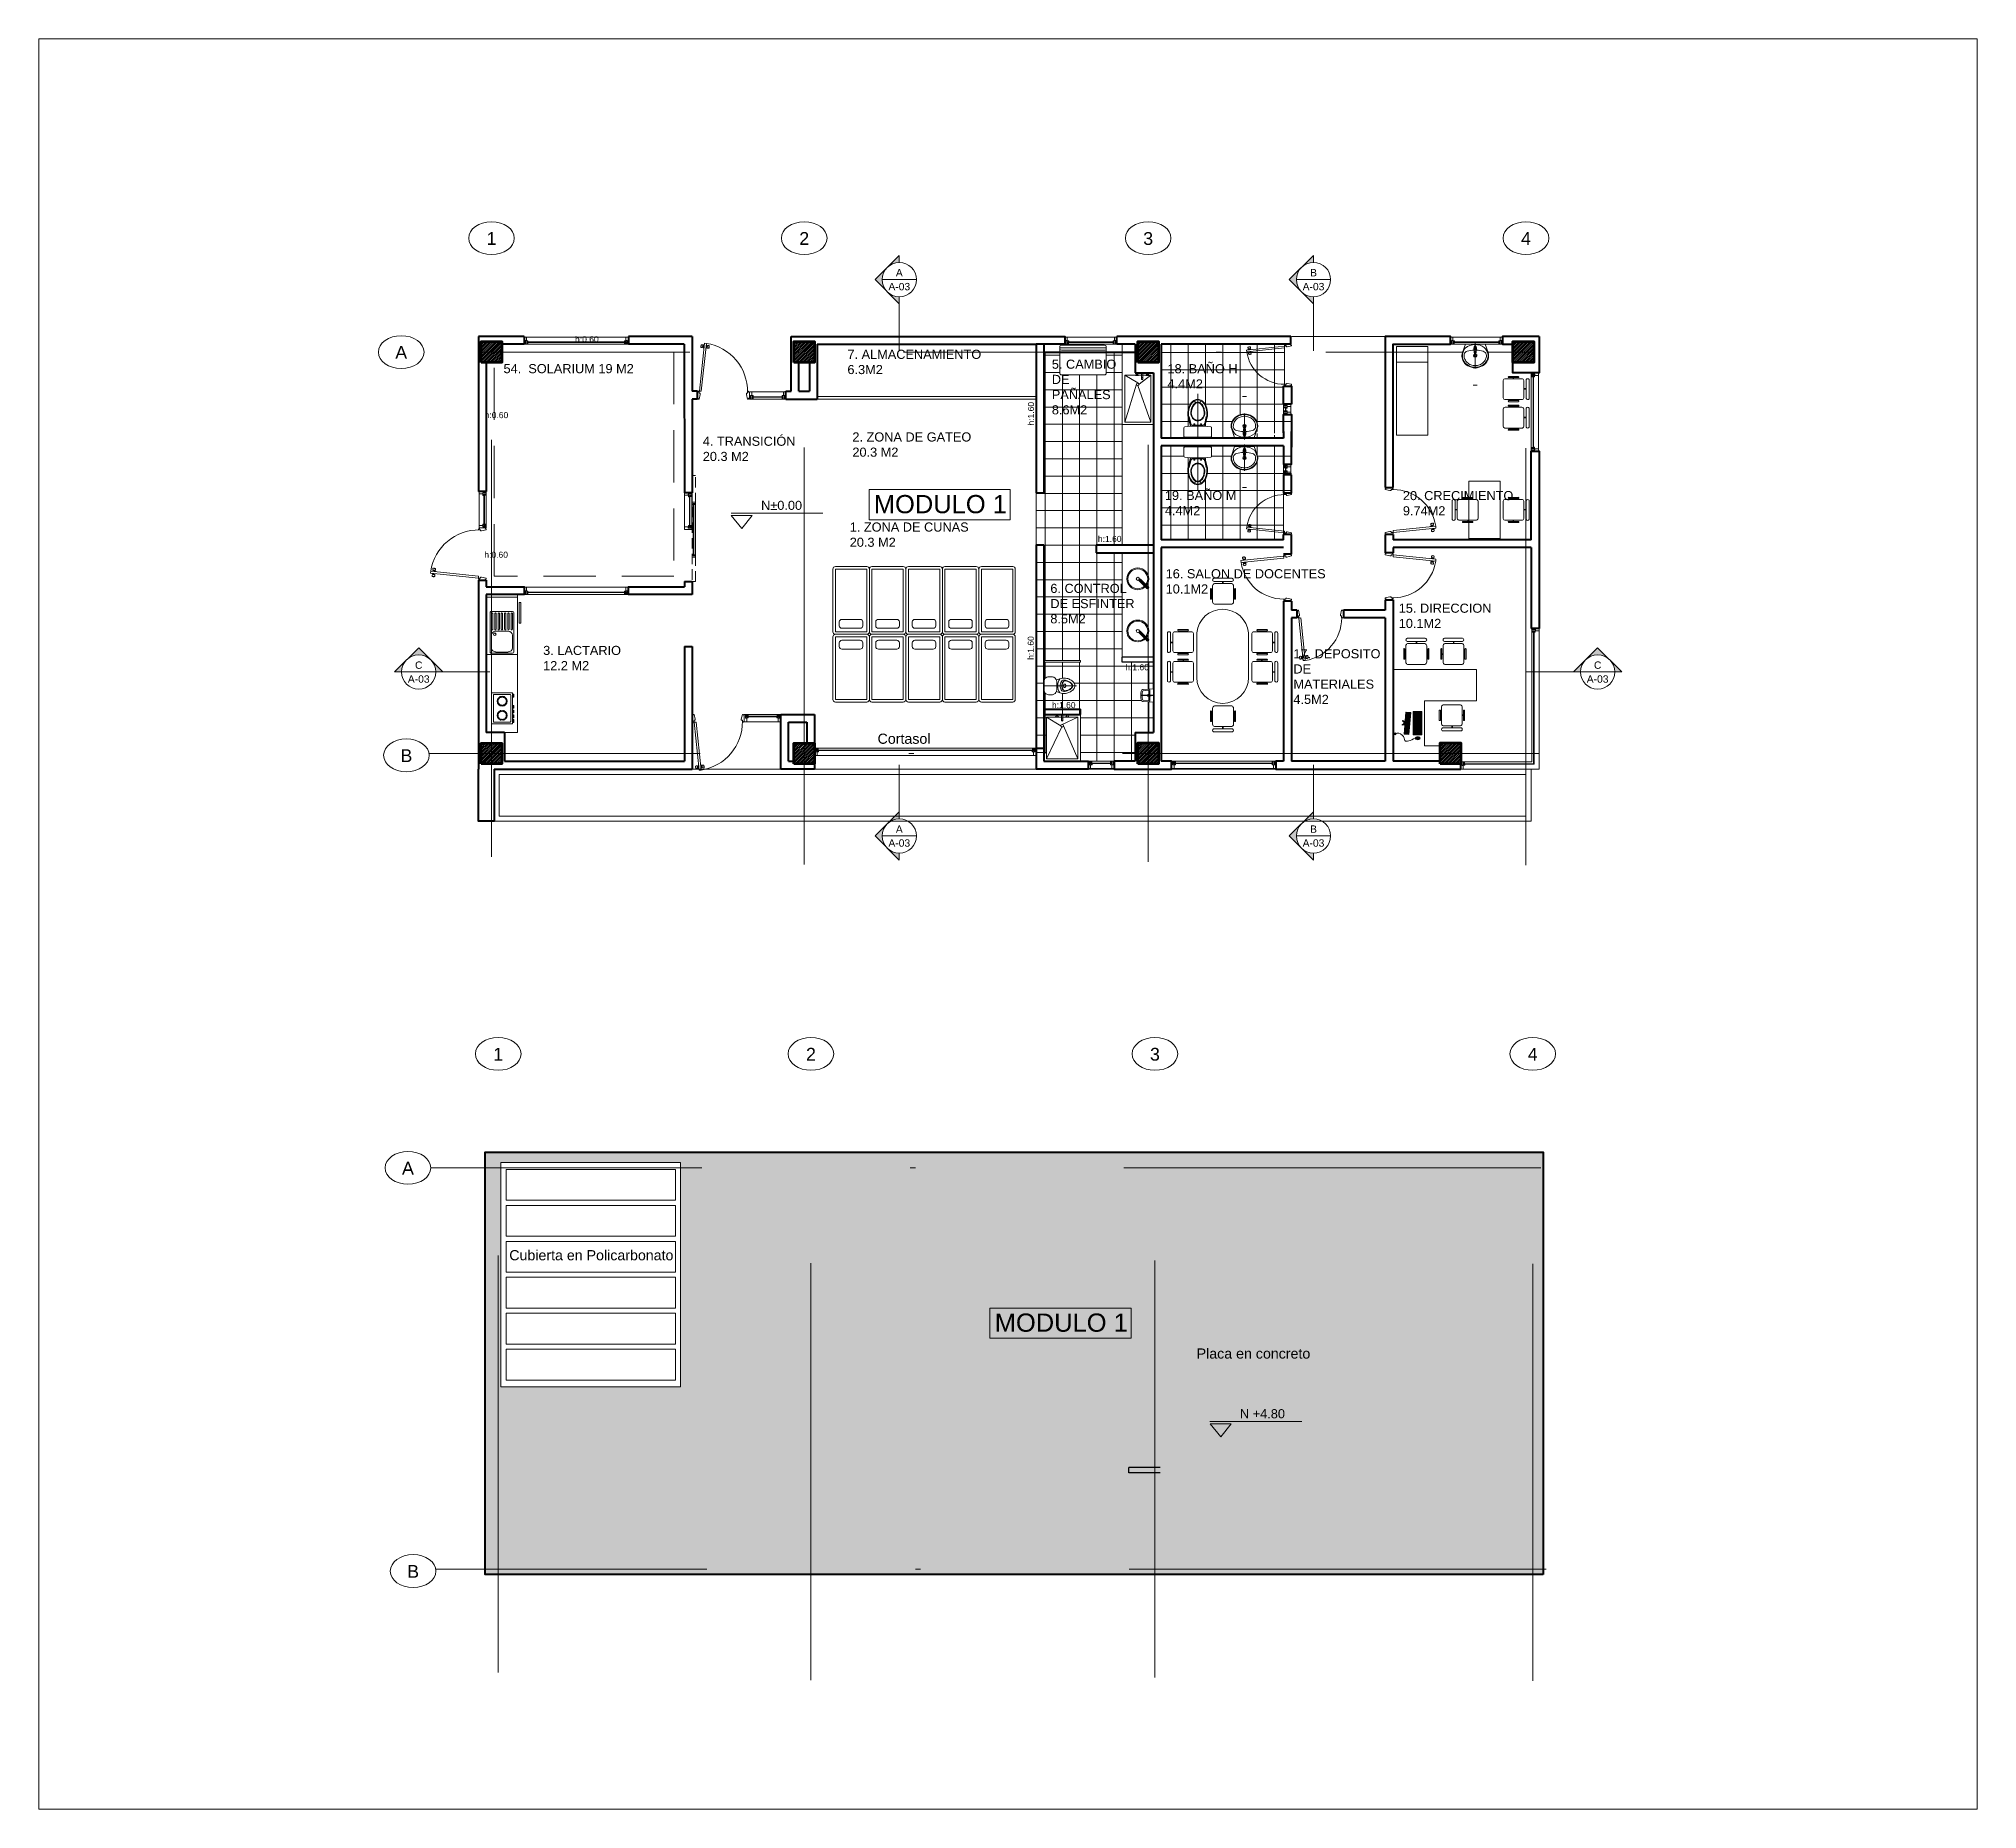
# Model space of a CAD drawing. Header units: metres. Extents: x 98211 to 98447, y 101204 to 101327.
# Drawn here: x 98262.64 to 98299.84, y 101254.89 to 101288.85 of the extents above; entities that cross this region are included whole.
import ezdxf
from ezdxf import colors
from ezdxf.entities.mleader import LeaderData, LeaderLine
from ezdxf.enums import TextEntityAlignment as Align
from ezdxf.math import Vec2, Vec3

# ---------------------------------------------------------------- set-up
doc = ezdxf.new("R2010")
doc.units = ezdxf.units.M
doc.header["$LTSCALE"] = 8
doc.header["$MEASUREMENT"] = 0
for name, pattern in [('CENTRO', [2, 1.25, -0.25, 0.25, -0.25]), ('DASHDOTX2', [2, 1, -0.5, 0, -0.5]), ('HIDDEN', [0.375, 0.25, -0.125])]:
    doc.linetypes.add(name, pattern=pattern)
doc.layers.get('0').update_dxf_attribs({"linetype": 'CONTINUOUS', "lineweight": 9})
for name, color, linetype, lineweight in [('5- 0.18 (muebles fijos)', 3, 'CONTINUOUS', 18), ('A-HTCH-251', 251, 'CONTINUOUS', 0), ('A-HTCH-253', 253, 'CONTINUOUS', 0), ('A-HTCH-254', 254, 'CONTINUOUS', 0), ('A-HTCH-255', 255, 'CONTINUOUS', 0), ('A_ACHU-1', 253, 'CONTINUOUS', 0), ('A_CARP-MAD', 46, 'CONTINUOUS', 18), ('A_CARP-MET', 126, 'CONTINUOUS', 18), ('A_CLRA-YESO', 71, 'CONTINUOUS', 18), ('A_COLS', 1, 'CONTINUOUS', 60), ('A_EJES', 75, 'DASHDOTX2', 5), ('A_EJES-APAR', 75, 'DASHDOTX2', 5), ('A_MUEB', 3, 'CONTINUOUS', 15), ('A_MUEB-ACHU', 8, 'CONTINUOUS', 9), ('A_MUEB-ARCH', 64, 'CONTINUOUS', 15), ('A_MUEB-FIJO', 3, 'CONTINUOUS', 15), ('A_MURO', 7, 'CONTINUOUS', 40), ('A_MURO-ANTE', 7, 'CONTINUOUS', 30), ('A_PISO', 250, 'CONTINUOUS', 0), ('A_PISO-ACHU', 251, 'CONTINUOUS', 0), ('A_PISO-GRAN', 250, 'CONTINUOUS', 0), ('A_PROY', 16, 'HIDDEN', 5), ('A_PUER', 134, 'CONTINUOUS', 18), ('A_TEXT', 154, 'CONTINUOUS', 0), ('A_TEXT-IDEN', 5, 'CONTINUOUS', 18), ('A_TEXT-NIVL', 54, 'CONTINUOUS', 20), ('A_TEXT-NOTA', 53, 'CONTINUOUS', 20), ('A_TEXT-SIMB', 195, 'CONTINUOUS', 20), ('A_VENT', 124, 'CONTINUOUS', 18), ('Arq_Muebles_Fijos', 252, 'CONTINUOUS', 15)]:
    doc.layers.add(name, color=color, linetype=linetype, lineweight=lineweight)
doc.layers.add('MANCESA_EJES_AXIS', color=252, linetype='CENTRO')
doc.styles.add('ARIAL', font='arial.ttf')
doc.styles.add('DIM', font='arial.ttf')
pattern_1 = [(0, (-52.59324, -140.34114), (8e-17, 0.33125), []), (90, (-52.59324, -140.34114), (-0.33125, 1e-16), [])]
pattern_2 = [(45, (-739.537285, -609.917174), (-0.0176776695297, 0.0176776695297), [])]

msp = doc.modelspace()

# ---------------------------------------------------------------- texts
at = {"layer": 'A_TEXT', "attachment_point": 1, "style": 'DIM'}
for s, insert, char_height, width in [('h:0.60', (98272.932, 101283.142), 0.1167, 2.74227), ('7. ALMACENAMIENTO\\P6.3M2', (98278.158, 101282.883), 0.175, 3.61759), ('54.  SOLARIUM 19 M2', (98271.559, 101282.609), 0.175, 3.61759), ('5. CAMBIO DE PAÑALES\\P8.6M2', (98282.08, 101282.694), 0.175, 1.34827), ('18. BAÑO H\\P4.4M2', (98284.299, 101282.607), 0.175, 3.61759), ('h:0.60', (98271.197, 101281.688), 0.1167, 2.74227), ('4. TRANSICIÓN\\P20.3 M2', (98275.382, 101281.216), 0.175, 3.61759), ('2. ZONA DE GATEO\\P20.3 M2', (98278.253, 101281.298), 0.175, 3.61759), ('19. BAÑO M\\P4.4M2', (98284.249, 101280.176), 0.175, 3.61759), ('MODULO 1', (98278.664, 101280.097), 0.35, 4.96429), ('20. CRECIMIENTO \\P9.74M2', (98288.816, 101280.173), 0.175, 3.61759), ('1. ZONA DE CUNAS\\P20.3 M2', (98278.202, 101279.57), 0.175, 3.61759), ('h:1.60', (98282.964, 101279.313), 0.1167, 2.74227), ('h:0.60', (98271.191, 101279.009), 0.1167, 2.74227), ('6. CONTROL DE ESFINTER\\P8.5M2', (98282.051, 101278.393), 0.175, 1.7781), ('16. SALON DE DOCENTES\\P10.1M2', (98284.264, 101278.674), 0.175, 3.61759), ('15. DIRECCION\\P10.1M2', (98288.736, 101278.013), 0.175, 3.61759), ('3. LACTARIO\\P12.2 M2', (98272.319, 101277.203), 0.175, 3.61759), ('h:1.60', (98283.489, 101276.851), 0.1167, 2.74227), ('17. DEPOSITO DE MATERIALES\\P4.5M2', (98286.715, 101277.139), 0.175, 1.83072), ('h:1.60', (98282.082, 101276.125), 0.1167, 2.74227), ('MODULO 1', (98280.984, 101264.395), 0.35, 4.96429)]:
    msp.add_mtext(s, dxfattribs=dict(at, insert=insert, char_height=char_height, width=width))
at = {"layer": 'A_TEXT', "char_height": 0.1167, "width": 2.74227, "attachment_point": 1, "rotation": 90, "style": 'DIM'}
for insert in [(98281.622, 101281.43), (98281.617, 101276.935)]:
    msp.add_mtext('h:1.60', dxfattribs=dict(at, insert=insert))

# ---------------------------------------------------------------- blocks, each defined once
blk = doc.blocks.new('EJE')
at = {"layer": 'A_TEXT-SIMB'}
blk.add_ellipse((0, 0), major_axis=(-0.625, 0), ratio=0.72, dxfattribs=at)
at = {"layer": 'A_TEXT-IDEN', "style": 'ARIAL'}
blk.add_attdef('EJE', text='', height=0.35, dxfattribs=at).set_placement((0, -0.184), align=Align.CENTER)
blk = doc.blocks.new('_Open30')
at = {"color": 0, "linetype": 'ByBlock', "lineweight": -2}
for p, q in [((-1, 0.27), (0, 0)), ((0, 0), (-1, -0.27)), ((0, 0), (-1, 0))]:
    blk.add_line(p, q, dxfattribs=at)
blk = doc.blocks.new('NIVEL ARQUITECTONICO')
at = {"layer": 'A_TEXT-NIVL'}
blk.add_line((-0.88, 0), (0, 0), dxfattribs=at)
blk.add_lwpolyline([(-0.776, -0.146), (-0.678, -0.021), (-0.878, -0.021)], close=True, dxfattribs=at)
at = {"layer": 'A_TEXT-NOTA', "linetype": 'Continuous', "style": 'ARIAL'}
blk.add_attdef('Q', (-0.592, 0.032), '', height=0.0875, dxfattribs=at)
blk = doc.blocks.new('*U383')
at = {"layer": 'A_ACHU-1'}
h = blk.add_hatch(color=256, dxfattribs=at)
h.paths.add_polyline_path([(0.221, 0.221), (0.442, 0.442), (0.663, 0.221, 0.414214)])
h.paths.add_polyline_path([(0.221, 0.221, 0.198912), (0.129, 0), (0, 0)])
h.paths.add_polyline_path([(0.884, 0), (0.754, 0, 0.198912), (0.663, 0.221)])
at = {"layer": 'A_TEXT-SIMB'}
for p, q in [((0.442, 0.442), (0, 0)), ((0.442, 0.442), (0.884, 0)), ((0.129, 0), (0, 0)), ((0.754, 0), (0.129, 0)), ((0.754, 0), (0.884, 0)), ((0.754, 0), (1.744, 0))]:
    blk.add_line(p, q, dxfattribs=at)
blk.add_circle((0.442, 0), 0.313, dxfattribs=at)
at = {"layer": 'A_TEXT-IDEN', "style": 'ARIAL'}
for tag, p in [('CORTE', (0.442, 0.058)), ('DETALLE', (0.442, -0.197))]:
    blk.add_attdef(tag, text='', height=0.135, dxfattribs=at).set_placement(p, align=Align.CENTER)
blk = doc.blocks.new('*U378')
at = {"layer": 'A_ACHU-1'}
h = blk.add_hatch(color=256, dxfattribs=at)
h.paths.add_polyline_path([(0.663, 0.221), (0.442, 0.442), (0.221, 0.221, -0.414214)])
h.paths.add_polyline_path([(0.663, 0.221, -0.198912), (0.754, 0), (0.884, 0)])
h.paths.add_polyline_path([(0, 0), (0.129, 0, -0.198912), (0.221, 0.221)])
at = {"layer": 'A_TEXT-SIMB'}
for p, q in [((0.442, 0.442), (0, 0)), ((0.442, 0.442), (0.884, 0)), ((0.754, 0), (0.129, 0)), ((0.754, 0), (0.884, 0)), ((0.129, 0), (-0.86, 0)), ((0.129, 0), (0, 0))]:
    blk.add_line(p, q, dxfattribs=at)
blk.add_circle((0.442, 0), 0.313, dxfattribs=at)
at = {"layer": 'A_TEXT-IDEN', "style": 'ARIAL'}
for tag, p in [('CORTE', (0.442, 0.058)), ('DETALLE', (0.442, -0.197))]:
    blk.add_attdef(tag, text='', height=0.135, dxfattribs=at).set_placement(p, align=Align.CENTER)
blk = doc.blocks.new('*U380')
at = {"layer": 'A_ACHU-1'}
h = blk.add_hatch(color=256, dxfattribs=at)
h.paths.add_polyline_path([(0.663, -0.221), (0.884, 0), (0.663, 0.221, -0.414214)])
h.paths.add_polyline_path([(0.663, -0.221, -0.198912), (0.442, -0.312), (0.442, -0.442)])
h.paths.add_polyline_path([(0.442, 0.442), (0.442, 0.312, -0.198912), (0.663, 0.221)])
at = {"layer": 'A_TEXT-SIMB'}
for p, q in [((0.442, 0.312), (0.442, 1.302)), ((0.442, 0.312), (0.442, 0.442)), ((0.884, 0), (0.442, 0.442)), ((0.754, 0), (0.129, 0)), ((0.884, 0), (0.442, -0.442)), ((0.442, -0.312), (0.442, -0.442))]:
    blk.add_line(p, q, dxfattribs=at)
blk.add_circle((0.442, 0), 0.313, dxfattribs=at)
at = {"layer": 'A_TEXT-IDEN', "style": 'ARIAL'}
for tag, p in [('CORTE', (0.442, 0.058)), ('DETALLE', (0.442, -0.197))]:
    blk.add_attdef(tag, text='', height=0.135, dxfattribs=at).set_placement(p, align=Align.CENTER)
blk = doc.blocks.new('*U379')
at = {"layer": 'A_ACHU-1'}
h = blk.add_hatch(color=256, dxfattribs=at)
h.paths.add_polyline_path([(0.663, 0.221), (0.884, 0), (0.663, -0.221, 0.414214)])
h.paths.add_polyline_path([(0.663, 0.221, 0.198912), (0.442, 0.313), (0.442, 0.442)])
h.paths.add_polyline_path([(0.442, -0.442), (0.442, -0.313, 0.198912), (0.663, -0.221)])
at = {"layer": 'A_TEXT-SIMB'}
for p, q in [((0.442, 0.313), (0.442, 0.442)), ((0.884, 0), (0.442, 0.442)), ((0.754, 0), (0.129, 0)), ((0.884, 0), (0.442, -0.442)), ((0.442, -0.313), (0.442, -0.442)), ((0.442, -0.313), (0.442, -1.302))]:
    blk.add_line(p, q, dxfattribs=at)
blk.add_circle((0.442, 0), 0.313, dxfattribs=at)
at = {"layer": 'A_TEXT-IDEN', "style": 'ARIAL'}
for tag, p in [('CORTE', (0.442, 0.058)), ('DETALLE', (0.442, -0.197))]:
    blk.add_attdef(tag, text='', height=0.135, dxfattribs=at).set_placement(p, align=Align.CENTER)
blk = doc.blocks.new('LAVAMANOS_NAL 2')
for radius in [0.21, 0.19, 0.03]:
    blk.add_circle((0, 0), radius)
blk = doc.blocks.new('Frega1d')
for p, q in [((0, 0), (-1.1, 0)), ((-1.1, 0), (-1.1, -0.6)), ((0, 0), (0, -0.6)), ((-0.827, -0.095), (-0.827, -0.505)), ((-0.046, -0.075), (-0.807, -0.075)), ((-0.487, -0.1), (-0.788, -0.1)), ((-0.487, -0.125), (-0.788, -0.125)), ((-0.487, -0.163), (-0.788, -0.163)), ((-0.487, -0.188), (-0.788, -0.188)), ((-0.487, -0.225), (-0.788, -0.225)), ((-0.487, -0.25), (-0.788, -0.25)), ((-0.487, -0.288), (-0.788, -0.288)), ((-0.487, -0.313), (-0.788, -0.313)), ((-0.487, -0.35), (-0.788, -0.35)), ((-0.452, -0.18), (-0.452, -0.42)), ((-0.132, -0.1), (-0.37, -0.1)), ((-0.05, -0.18), (-0.05, -0.42)), ((-0.027, -0.095), (-0.027, -0.505)), ((-1.1, -0.6), (0, -0.6)), ((-0.602, -0.63), (-1.002, -0.63)), ((-1.002, -0.63), (-1.002, -0.66)), ((-0.602, -0.66), (-1.002, -0.66)), ((-0.046, -0.525), (-0.807, -0.525)), ((-0.487, -0.375), (-0.788, -0.375)), ((-0.487, -0.413), (-0.788, -0.413)), ((-0.487, -0.438), (-0.788, -0.438)), ((-0.487, -0.475), (-0.788, -0.475)), ((-0.487, -0.5), (-0.788, -0.5)), ((-0.602, -0.63), (-0.602, -0.66)), ((-0.132, -0.5), (-0.37, -0.5))]:
    blk.add_line(p, q)
blk.add_circle((-0.39, -0.161), 0.025)
for centre, radius, start, end in [((-0.807, -0.095), 0.02, 90, 180), ((-0.788, -0.113), 0.0125, 90.1066, 270), ((-0.788, -0.175), 0.0125, 90, 269.8934), ((-0.788, -0.238), 0.0125, 90, 269.8934), ((-0.788, -0.3), 0.0125, 90, 269.8934), ((-0.788, -0.363), 0.0125, 90, 269.8934), ((-0.487, -0.113), 0.0125, 270, 89.8858), ((-0.487, -0.175), 0.0125, 270.1142, 90), ((-0.487, -0.238), 0.0125, 270.1142, 90), ((-0.487, -0.3), 0.0125, 270.1142, 90), ((-0.487, -0.363), 0.0125, 270.1142, 90), ((-0.37, -0.18), 0.08, 90, 180), ((-0.132, -0.18), 0.08, 360, 90), ((-0.046, -0.095), 0.02, 360, 90), ((-0.807, -0.505), 0.02, 180, 270), ((-0.788, -0.425), 0.0125, 90, 269.8934), ((-0.788, -0.488), 0.0125, 90, 269.8934), ((-0.487, -0.425), 0.0125, 270.1142, 90), ((-0.487, -0.488), 0.0125, 270.1142, 90), ((-0.37, -0.42), 0.08, 180, 270), ((-0.132, -0.42), 0.08, 270, 360), ((-0.046, -0.505), 0.02, 270, 360)]:
    blk.add_arc(centre, radius, start, end)
blk = doc.blocks.new('*U367')
at = {"layer": 'A_CARP-MAD'}
blk.add_lwpolyline([(0.14, -0.047), (0.07, -0.047), (0.07, -0.023), (0, -0.023), (0, 0), (0.14, 0)], dxfattribs=at)
for points in [[(0, -0.028), (0.065, -0.028), (0.065, -0.074), (0.048, -0.074), (0.048, -0.051), (0, -0.051)], [(0, -0.028), (0.065, -0.028), (0.065, -0.074), (0.048, -0.074), (0.048, -0.051), (0, -0.051)], [(0.033, -0.071), (0.033, -0.054), (0.01, -0.054), (0.01, -0.071)], [(0, -4.222), (0.065, -4.222), (0.065, -4.176), (0.048, -4.176), (0.048, -4.199), (0, -4.199)], [(0, -4.227), (0, -4.25), (0.14, -4.25), (0.14, -4.203), (0.07, -4.203), (0.07, -4.227)], [(0.033, -4.179), (0.033, -4.196), (0.01, -4.196), (0.01, -4.179)]]:
    blk.add_lwpolyline(points, close=True, dxfattribs=at)
at = {"layer": 'A_CARP-MET'}
blk.add_line((0.14, -0.047), (0.14, 0), dxfattribs=at)
blk.add_lwpolyline([(0.033, -0.071), (0.033, -0.054), (0.01, -0.054), (0.01, -0.071)], close=True, dxfattribs=at)
at = {"layer": 'A_VENT'}
for p, q in [((0, -4.25), (0, 0)), ((0.14, 0), (0.14, -4.25))]:
    blk.add_line(p, q, dxfattribs=at)
blk.add_lwpolyline([(0.036, -0.054), (0.036, -4.196), (0.045, -4.196), (0.045, -0.054)], close=True, dxfattribs=at)
blk = doc.blocks.new('puerta mad 1mt')
at = {"layer": '5- 0.18 (muebles fijos)'}
blk.add_line((0.155, 0.99), (0.155, 0.99), dxfattribs=at)
at = {"layer": 'A_ACHU-1'}
for p, q in [((0.048, 0.934), (0.049, 0.946)), ((0.048, 0.934), (0.051, 0.934)), ((0.049, 0.946), (0.052, 0.945)), ((0.049, 0.92), (0.051, 0.934)), ((0.051, 0.934), (0.054, 0.96)), ((0.084, 0.916), (0.088, 0.956)), ((0.095, 0.92), (0.085, 0.921)), ((0.098, 0.95), (0.088, 0.951)), ((0.094, 0.918), (0.098, 0.952)), ((0.097, 0.917), (0.094, 0.918)), ((0.105, 0.899), (0.097, 0.917)), ((0.101, 0.952), (0.098, 0.952)), ((0.112, 0.969), (0.101, 0.952)), ((0.105, 0.899), (0.112, 0.969)), ((0.108, 0.899), (0.105, 0.899)), ((0.115, 0.968), (0.112, 0.969)), ((0.115, 0.968), (0.112, 0.969)), ((0.145, 0.895), (0.148, 0.894)), ((0.148, 0.894), (0.156, 0.964)), ((0.148, 0.894), (0.159, 0.911)), ((0.153, 0.964), (0.156, 0.964)), ((0.153, 0.964), (0.156, 0.964)), ((0.156, 0.964), (0.163, 0.946)), ((0.159, 0.911), (0.162, 0.91)), ((0.162, 0.91), (0.166, 0.945)), ((0.162, 0.913), (0.172, 0.912)), ((0.163, 0.946), (0.166, 0.945)), ((0.165, 0.943), (0.175, 0.942)), ((0.172, 0.907), (0.176, 0.947)), ((0.207, 0.903), (0.208, 0.918)), ((0.208, 0.918), (0.211, 0.943)), ((0.211, 0.917), (0.208, 0.918)), ((0.212, 0.929), (0.209, 0.929)), ((0.211, 0.917), (0.212, 0.929)), ((0.021, 0.057), (0.02, 0.057)), ((0.021, 0.074), (0.022, 0.078)), ((0.021, 0.074), (0.021, 0.057)), ((0.022, 0.076), (0.031, 0.076)), ((0.022, 0.075), (0.038, 0.074)), ((0.038, 0.075), (0.038, 0.074))]:
    blk.add_line(p, q, dxfattribs=at)
blk.add_circle((0.022, 0.075), 0.00188, dxfattribs=at)
for centre, radius, start, end in [((-0.04, 0.949), 0.0943, 341.7975, 6.2754), ((0.069, 0.935), 0.0242, 217.6393, 310.4336), ((0.069, 0.941), 0.0242, 37.6393, 130.4336), ((0.191, 0.922), 0.0242, 217.6393, 310.4336), ((0.192, 0.928), 0.0242, 37.6393, 130.4336), ((0.3, 0.914), 0.0943, 161.7975, 186.2754), ((0.022, 0.075), 0.000938, 85, 265), ((0.022, 0.075), 0.000937, 265, 85)]:
    blk.add_arc(centre, radius, start, end, dxfattribs=at)
at = {"layer": 'A_CARP-MAD'}
for points in [[(-0.017, -0.058), (0, -0.058), (0, -0.075), (0.02, -0.075), (0.04, 0.015), (0.04, 0.035), (0.02, 0.035), (0.02, 0.075), (0, 0.075), (0, 0.058), (-0.017, 0.058)], [(0.983, -0.058), (0.966, -0.058), (0.966, -0.075), (0.946, -0.075), (0.926, 0.015), (0.926, 0.035), (0.946, 0.035), (0.946, 0.075), (0.966, 0.075), (0.966, 0.058), (0.983, 0.058)]]:
    blk.add_lwpolyline(points, close=True, dxfattribs=at)
at = {"layer": 'A_PROY'}
blk.add_arc((0.016, 0.073), 0.93, 358.9025, 81.3874, dxfattribs=at)
at = {"layer": 'A_PUER'}
for p, q in [((0.022, 0.076), (0.118, 0.996)), ((0.059, 0.073), (0.156, 0.992)), ((0.156, 0.992), (0.118, 0.996)), ((0.059, 0.073), (0.022, 0.076))]:
    blk.add_line(p, q, dxfattribs=at)
blk = doc.blocks.new('*U368')
at = {"layer": 'A_CARP-MAD'}
blk.add_lwpolyline([(0.14, -0.047), (0.07, -0.047), (0.07, -0.023), (0, -0.023), (0, 0), (0.14, 0)], dxfattribs=at)
for points in [[(0, -0.028), (0.065, -0.028), (0.065, -0.074), (0.048, -0.074), (0.048, -0.051), (0, -0.051)], [(0, -0.028), (0.065, -0.028), (0.065, -0.074), (0.048, -0.074), (0.048, -0.051), (0, -0.051)], [(0.033, -0.071), (0.033, -0.054), (0.01, -0.054), (0.01, -0.071)], [(0, -0.672), (0.065, -0.672), (0.065, -0.626), (0.048, -0.626), (0.048, -0.649), (0, -0.649)], [(0, -0.677), (0, -0.7), (0.14, -0.7), (0.14, -0.653), (0.07, -0.653), (0.07, -0.677)], [(0.033, -0.629), (0.033, -0.646), (0.01, -0.646), (0.01, -0.629)]]:
    blk.add_lwpolyline(points, close=True, dxfattribs=at)
at = {"layer": 'A_CARP-MET'}
blk.add_line((0.14, -0.047), (0.14, 0), dxfattribs=at)
blk.add_lwpolyline([(0.033, -0.071), (0.033, -0.054), (0.01, -0.054), (0.01, -0.071)], close=True, dxfattribs=at)
at = {"layer": 'A_VENT'}
for p, q in [((0, -0.7), (0, 0)), ((0.14, 0), (0.14, -0.7))]:
    blk.add_line(p, q, dxfattribs=at)
blk.add_lwpolyline([(0.036, -0.054), (0.036, -0.646), (0.045, -0.646), (0.045, -0.054)], close=True, dxfattribs=at)
blk = doc.blocks.new('puerta mad .90mt')
at = {"layer": '5- 0.18 (muebles fijos)'}
blk.add_line((19.227, 37.85), (19.227, 37.85), dxfattribs=at)
at = {"layer": 'A_ACHU-1'}
for p, q in [((19.12, 37.794), (19.121, 37.805)), ((19.12, 37.794), (19.123, 37.794)), ((19.121, 37.805), (19.124, 37.805)), ((19.121, 37.78), (19.123, 37.794)), ((19.123, 37.794), (19.125, 37.819)), ((19.156, 37.776), (19.16, 37.816)), ((19.166, 37.78), (19.157, 37.781)), ((19.17, 37.81), (19.16, 37.811)), ((19.166, 37.777), (19.17, 37.812)), ((19.169, 37.777), (19.166, 37.777)), ((19.176, 37.759), (19.169, 37.777)), ((19.173, 37.812), (19.17, 37.812)), ((19.184, 37.828), (19.173, 37.812)), ((19.176, 37.759), (19.184, 37.828)), ((19.179, 37.759), (19.176, 37.759)), ((19.187, 37.828), (19.184, 37.828)), ((19.187, 37.828), (19.184, 37.828)), ((19.217, 37.755), (19.22, 37.754)), ((19.22, 37.754), (19.227, 37.824)), ((19.22, 37.754), (19.231, 37.771)), ((19.224, 37.824), (19.227, 37.824)), ((19.224, 37.824), (19.227, 37.824)), ((19.227, 37.824), (19.235, 37.806)), ((19.231, 37.771), (19.234, 37.77)), ((19.234, 37.77), (19.238, 37.805)), ((19.234, 37.773), (19.244, 37.772)), ((19.235, 37.806), (19.238, 37.805)), ((19.237, 37.803), (19.247, 37.802)), ((19.244, 37.767), (19.248, 37.807)), ((19.278, 37.763), (19.28, 37.778)), ((19.28, 37.778), (19.283, 37.803)), ((19.283, 37.777), (19.28, 37.778)), ((19.284, 37.788), (19.281, 37.789)), ((19.283, 37.777), (19.284, 37.788)), ((19.104, 37.017), (19.102, 37.017)), ((19.104, 37.034), (19.104, 37.039)), ((19.104, 37.037), (19.113, 37.036)), ((19.104, 37.036), (19.12, 37.034)), ((19.104, 37.034), (19.104, 37.017)), ((19.12, 37.035), (19.12, 37.034))]:
    blk.add_line(p, q, dxfattribs=at)
blk.add_circle((19.104, 37.035), 0.00188, dxfattribs=at)
for centre, radius, start, end in [((19.032, 37.809), 0.0943, 341.7974, 6.2752), ((19.14, 37.794), 0.0242, 217.6391, 310.4335), ((19.141, 37.801), 0.0242, 37.6391, 130.4335), ((19.263, 37.782), 0.0242, 217.6391, 310.4335), ((19.263, 37.788), 0.0242, 37.6391, 130.4335), ((19.372, 37.774), 0.0943, 161.7974, 186.2752), ((19.104, 37.035), 0.000938, 85, 265), ((19.104, 37.035), 0.000937, 265, 85)]:
    blk.add_arc(centre, radius, start, end, dxfattribs=at)
at = {"layer": 'A_CARP-MAD'}
for points in [[(19.065, 36.902), (19.082, 36.902), (19.082, 36.885), (19.102, 36.885), (19.122, 36.975), (19.122, 36.995), (19.102, 36.995), (19.102, 37.035), (19.082, 37.035), (19.082, 37.018), (19.065, 37.018)], [(19.965, 36.902), (19.948, 36.902), (19.948, 36.885), (19.928, 36.885), (19.908, 36.975), (19.908, 36.995), (19.928, 36.995), (19.928, 37.035), (19.948, 37.035), (19.948, 37.018), (19.965, 37.018)]]:
    blk.add_lwpolyline(points, close=True, dxfattribs=at)
at = {"layer": 'A_PROY'}
blk.add_arc((19.101, 37.034), 0.828, 0.0783, 81.2006, dxfattribs=at)
at = {"layer": 'A_PUER'}
for p, q in [((19.104, 37.037), (19.189, 37.855)), ((19.142, 37.034), (19.227, 37.852)), ((19.227, 37.852), (19.189, 37.855)), ((19.142, 37.034), (19.104, 37.037))]:
    blk.add_line(p, q, dxfattribs=at)
blk = doc.blocks.new('griferia lavamanos planta')
at = {"layer": 'A_MUEB-FIJO'}
for p, q in [((-0.009, 0.008), (-0.031, 0.008)), ((-0.009, 0.008), (-0.009, 0.002)), ((-0.009, 0.008), (0.099, -0.005)), ((-0.009, -0.039), (-0.031, -0.039)), ((-0.009, -0.039), (0.099, -0.026)), ((-0.009, -0.033), (-0.009, -0.039))]:
    blk.add_line(p, q, dxfattribs=at)
blk.add_arc((0.097, -0.016), 0.0105, 285.8239, 74.1761, dxfattribs=at)
at = {"layer": 'A_MUEB-FIJO', "extrusion": (0, 0, -1)}
for centre in [(-0.031, -0.016), (-0.009, -0.016)]:
    blk.add_ellipse(centre, major_axis=(-0.0433, 0), ratio=0.536655, start_param=4.711716, end_param=7.854654, dxfattribs=at)
at = {"layer": 'A_MUEB-FIJO'}
blk.add_ellipse((-0.009, -0.016), major_axis=(-0.0196, 0), ratio=0.90251, dxfattribs=at)
blk = doc.blocks.new('lavamanos fluxometro NUEVO de colgar')
at = {"layer": 'A_EJES-APAR'}
blk.add_line((0, -0.553), (0, -0.05), dxfattribs=at)
at = {"layer": 'A_MUEB-ACHU'}
for points in [[(-0.02, -0.203, 0.058386), (-0.154, -0.223, 0.279321), (-0.212, -0.284, 0.053416), (-0.214, -0.308, 0.107904), (-0.199, -0.378, 0.101905), (-0.153, -0.441, 0.094429), (-0.084, -0.483, 0.089747), (0, -0.498, 0.089747), (0.084, -0.483, 0.094429), (0.153, -0.441, 0.101905), (0.199, -0.378, 0.107904), (0.214, -0.308, 0.053416), (0.212, -0.284, 0.145409), (0.189, -0.244)], [(0.189, -0.244, 0.14211), (0.154, -0.223, 0.058332), (0.02, -0.203, 0.058332)]]:
    blk.add_lwpolyline(points, format="xyb", dxfattribs=at)
for radius, start, end in [(0.0319, 110.263, 69.737), (0.0223, 116.1236, 63.8764)]:
    blk.add_arc((0, -0.308), radius, start, end, dxfattribs=at)
at = {"layer": 'A_MUEB-FIJO'}
for p, q in [((-0.245, -0.249), (-0.189, -0.09)), ((0.245, -0.249), (0.189, -0.09))]:
    blk.add_line(p, q, dxfattribs=at)
for points in [[(0, -0.541, -0.135313), (-0.142, -0.502, -0.151013), (-0.237, -0.396, -0.120701), (-0.256, -0.298, -0.085647), (-0.245, -0.249)], [(0, -0.095, 0.167625), (-0.174, -0.15, 0.142025), (-0.243, -0.277, 0.053416), (-0.247, -0.308, 0.107904), (-0.228, -0.392, 0.101905), (-0.174, -0.465, 0.094429), (-0.095, -0.513, 0.089747), (0, -0.531, 0.089747), (0.095, -0.513, 0.094429), (0.174, -0.465, 0.101905), (0.228, -0.392, 0.107904), (0.247, -0.308, 0.053416), (0.243, -0.277, 0.041696), (0.216, -0.208)], [(0.216, -0.208, 0.023881), (0.19, -0.162, 0.186733), (0, -0.095, 0.164325)], [(0, -0.541, 0.135313), (0.142, -0.502, 0.151013), (0.237, -0.396, 0.120701), (0.256, -0.298, 0.085647), (0.245, -0.249)]]:
    blk.add_lwpolyline(points, format="xyb", dxfattribs=at)
blk.add_lwpolyline([(-0.189, -0.09), (0.189, -0.09)], dxfattribs=at)
at = {"layer": 'A_COLS', "rotation": 270}
blk.add_blockref('griferia lavamanos planta', (0.016, -0.187), dxfattribs=at)
blk = doc.blocks.new('*U362')
at = {"layer": 'A_PISO-ACHU'}
blk.add_line((-0.159, 0), (-0.239, 0), dxfattribs=at)
blk.add_wipeout([(-0.388, 0.787), (-0.01, 0.787), (0.046, 0.628), (0.056, 0.595), (0.056, 0.539), (0.044, 0.493), (0.025, 0.455), (0.001, 0.423), (-0.022, 0.401), (-0.063, 0.372), (-0.102, 0.354), (-0.158, 0.339), (-0.189, 0.336), (-0.198, 0.336), (-0.247, 0.34), (-0.287, 0.35), (-0.326, 0.367), (-0.348, 0.379), (-0.387, 0.41), (-0.408, 0.434), (-0.43, 0.468), (-0.45, 0.521), (-0.455, 0.561), (-0.453, 0.596), (-0.447, 0.621), (-0.427, 0.676), (-0.419, 0.699)]).dxf.layer = 'A_MUEB-FIJO'
at = {"layer": 'A_MUEB-FIJO', "rotation": 359.999999999987}
blk.add_blockref('lavamanos fluxometro NUEVO de colgar', (-0.199, 0.877), dxfattribs=at)
blk = doc.blocks.new('sanitario convencional planta')
blk.add_wipeout([(-0.247, 0), (0.238, 0), (0.258, -0.003), (0.266, -0.013), (0.267, -0.034), (0.267, -0.178), (0.262, -0.191), (0.249, -0.198), (0.237, -0.199), (0.137, -0.21), (0.185, -0.397), (0.188, -0.435), (0.188, -0.473), (0.179, -0.529), (0.168, -0.571), (0.156, -0.602), (0.134, -0.641), (0.116, -0.665), (0.069, -0.706), (0.029, -0.72), (0, -0.723), (-0.032, -0.72), (-0.074, -0.703), (-0.098, -0.685), (-0.13, -0.648), (-0.152, -0.61), (-0.168, -0.569), (-0.179, -0.531), (-0.186, -0.486), (-0.188, -0.427), (-0.173, -0.349), (-0.137, -0.21), (-0.24, -0.199), (-0.254, -0.197), (-0.263, -0.189), (-0.267, -0.178), (-0.267, -0.02), (-0.264, -0.009), (-0.253, -0.001)]).dxf.layer = 'A_MUEB-FIJO'
at = {"layer": 'A_EJES-APAR'}
blk.add_line((0, 0), (0, -0.83), dxfattribs=at)
at = {"layer": 'A_MUEB-ACHU'}
for p, q in [((-0.164, -0.394), (-0.134, -0.264)), ((-0.09, -0.229), (0.09, -0.229)), ((0.164, -0.394), (0.134, -0.264))]:
    blk.add_line(p, q, dxfattribs=at)
for centre in [(-0.065, -0.246), (0.065, -0.246)]:
    blk.add_circle(centre, 0.01, dxfattribs=at)
for centre, radius, start, end in [((0.021, -0.462), 0.158, 131.5556, 171.5984), ((-0.09, -0.273), 0.0443, 90, 168.2955), ((0.021, -0.462), 0.147, 131.5355, 171.6682), ((-0.001, -0.435), 0.123, 90.22, 132.0881), ((-0.001, -0.435), 0.112, 90.22, 132.1143), ((-0.002, -0.435), 0.123, 47.9119, 89.78), ((-0.002, -0.435), 0.112, 47.8857, 89.78), ((-0.024, -0.462), 0.147, 8.3318, 48.4645), ((-0.024, -0.462), 0.158, 8.4016, 48.4444), ((0.09, -0.273), 0.0443, 11.7045, 90), ((-0.001, -0.463), 0.136, 169.7483, 190.0458), ((0.187, -0.447), 0.324, 187.0265, 201.9681), ((-0.001, -0.463), 0.125, 169.6666, 190.1778), ((0.187, -0.447), 0.313, 186.9727, 201.9889), ((0.087, -0.492), 0.215, 200.788, 223.4696), ((0.087, -0.492), 0.204, 200.7562, 223.6176), ((-0.014, -0.597), 0.0696, 218.1678, 253.4343), ((-0.014, -0.597), 0.0586, 217.6826, 254.1454), ((0, -0.588), 0.0828, 245.849, 268.9719), ((0, -0.588), 0.0718, 245.2602, 268.9719), ((-0.003, -0.588), 0.0718, 271.0281, 294.7398), ((-0.003, -0.588), 0.0828, 271.0281, 294.151), ((0.011, -0.597), 0.0586, 285.8546, 322.3174), ((0.011, -0.597), 0.0696, 286.5657, 321.8322), ((-0.09, -0.492), 0.204, 316.3824, 339.2438), ((-0.09, -0.492), 0.215, 316.5304, 339.212), ((-0.19, -0.447), 0.313, 338.0111, 353.0273), ((-0.19, -0.447), 0.324, 338.0319, 352.9735), ((-0.002, -0.463), 0.125, 349.8222, 10.3334), ((-0.002, -0.463), 0.136, 349.9542, 10.2517)]:
    blk.add_arc(centre, radius, start, end, dxfattribs=at)
at = {"layer": 'A_MUEB-FIJO'}
for p, q in [((-0.137, -0.21), (-0.182, -0.383)), ((-0.173, -0.392), (-0.132, -0.21)), ((-0.137, -0.21), (0.137, -0.21)), ((0.125, -0.21), (-0.125, -0.21)), ((0.173, -0.392), (0.132, -0.21))]:
    blk.add_line(p, q, dxfattribs=at)
blk.add_lwpolyline([(0.247, 0), (-0.247, 0, 0.414214), (-0.267, -0.02), (-0.267, -0.178, 0.385714), (-0.249, -0.198), (-0.125, -0.21), (-0.137, -0.21), (-0.182, -0.383, 0.075478), (-0.188, -0.463, 0.03871), (-0.177, -0.538, 0.043116), (-0.159, -0.593, 0.05095), (-0.13, -0.648, 0.051053), (-0.098, -0.685, 0.086604), (-0.061, -0.71, 0.061763), (-0.022, -0.722, 0.08632), (0.022, -0.722, 0.089224), (0.074, -0.703, 0.08292), (0.107, -0.675, 0.030058), (0.137, -0.636, 0.064909), (0.162, -0.586, 0.02795), (0.182, -0.517, 0.059134), (0.189, -0.447, 0.046588), (0.182, -0.383), (0.137, -0.21), (0.125, -0.21), (0.249, -0.198, 0.385714), (0.267, -0.178), (0.267, -0.02, 0.414214), (0.247, 0)], format="xyb", close=True, dxfattribs=at)
for centre, radius, start, end in [((0.073, -0.443), 0.262, 166.7026, 180), ((0.221, -0.44), 0.41, 180.4, 201.2568), ((0.073, -0.443), 0.251, 168.2955, 180), ((0.221, -0.44), 0.399, 180.4107, 201.2568), ((0.097, -0.489), 0.277, 201.2568, 223.2845), ((0.097, -0.489), 0.266, 201.2568, 223.2845), ((0, -0.58), 0.144, 223.2845, 270), ((0, -0.58), 0.133, 223.2845, 270), ((-0.067, -0.67), 0.021, 245.9843, 49.3463), ((0, -0.58), 0.133, 270, 316.7155), ((0, -0.58), 0.144, 270, 316.7155), ((0.067, -0.669), 0.022, 130.1469, 291.7919), ((-0.097, -0.489), 0.266, 316.7155, 338.7432), ((-0.097, -0.489), 0.277, 316.7155, 338.7432), ((-0.221, -0.44), 0.399, 338.7432, 359.5893), ((-0.221, -0.44), 0.41, 338.7432, 359.6), ((-0.073, -0.443), 0.251, 0, 11.7045), ((-0.073, -0.443), 0.262, 0, 13.2974)]:
    blk.add_arc(centre, radius, start, end, dxfattribs=at)
blk = doc.blocks.new('sanit planta niños 25 JUNIO')
at = {"layer": 'A_EJES'}
blk.add_line((0, -0.623), (0, 0), dxfattribs=at)
at = {"layer": 'A_MUEB-FIJO'}
for p, q in [((0, 0), (-0.079, 0)), ((0, 0), (0.079, 0)), ((-0.112, -0.235), (-0.141, -0.329)), ((0, -0.245), (-0.055, -0.245)), ((0, -0.245), (0.055, -0.245)), ((0.141, -0.329), (0.112, -0.235)), ((-0.031, -0.387), (-0.031, -0.396)), ((0.031, -0.396), (0.031, -0.387))]:
    blk.add_line(p, q, dxfattribs=at)
for centre, radius, start, end in [((-0.079, -0.142), 0.142, 90.0018, 106.1013), ((0.079, -0.142), 0.142, 73.8987, 89.9982), ((0.025, -0.119), 0.2, 173.2201, 192.007), ((-0.061, -0.105), 0.114, 163.1231, 175.1981), ((-0.082, -0.151), 0.0891, 185.8483, 257.9222), ((-0.081, -0.087), 0.09, 115.07, 170.1707), ((0.049, -0.386), 0.198, 163.4737, 194.8638), ((0, -0.495), 0.233, 90.0041, 124.9086), ((0.049, -0.386), 0.156, 171.2441, 194.8637), ((-0.059, -0.369), 0.0458, 115.3107, 171.2428), ((-0.055, -0.08), 0.165, 253.7382, 269.9982), ((-0.047, -0.403), 0.052, 117.3279, 181.0009), ((-0.046, -0.407), 0.0502, 117.8382, 192.7538), ((0, -0.495), 0.185, 90.0039, 115.3111), ((0, -0.495), 0.155, 90.0041, 117.3278), ((0, -0.495), 0.149, 90.0041, 117.8379), ((0, -0.495), 0.233, 55.0996, 90.004), ((0, -0.495), 0.185, 64.6971, 90.0043), ((0, -0.495), 0.155, 62.6804, 90.0041), ((0, -0.495), 0.149, 62.1703, 90.004), ((0.055, -0.08), 0.165, 270.0018, 286.2618), ((0.046, -0.407), 0.0502, 347.2544, 62.17), ((0.047, -0.403), 0.052, 359.0073, 62.6803), ((0.06, -0.369), 0.0458, 8.7654, 64.6975), ((0.082, -0.151), 0.0891, 282.0778, 354.1517), ((-0.049, -0.386), 0.156, 345.1445, 8.764), ((0.081, -0.087), 0.09, 9.8293, 64.93), ((-0.049, -0.386), 0.198, 345.1444, 16.5345), ((0.061, -0.105), 0.114, 4.8019, 16.8769), ((-0.025, -0.119), 0.2, 347.993, 6.7799), ((0.153, -0.358), 0.306, 194.8653, 208.8496), ((0.086, -0.395), 0.229, 208.8482, 227.9985), ((0.153, -0.358), 0.263, 194.8629, 208.8482), ((0.049, -0.386), 0.148, 192.8178, 194.9232), ((0.153, -0.358), 0.255, 194.8659, 208.8502), ((0.086, -0.395), 0.187, 208.8488, 227.9987), ((0.086, -0.395), 0.179, 208.8494, 227.9992), ((0, -0.491), 0.1, 227.9989, 270.0041), ((0, -0.491), 0.0581, 227.9988, 270.0041), ((0, -0.491), 0.0503, 227.9988, 270.0041), ((-0.024, -0.387), 0.00676, 116.9744, 180.0041), ((-0.015, -0.396), 0.0154, 180.1881, 237.9209), ((0, -0.434), 0.0598, 90.0038, 116.9725), ((0, -0.372), 0.0444, 237.9205, 270.0041), ((0, -0.434), 0.0598, 63.0356, 90.0044), ((0, -0.372), 0.0444, 270.0041, 302.0877), ((0, -0.491), 0.0503, 270.0041, 312.0094), ((0, -0.491), 0.0581, 270.0041, 312.0094), ((0, -0.491), 0.1, 270.0041, 312.0093), ((0.015, -0.396), 0.0154, 302.0873, 359.8201), ((0.024, -0.387), 0.00676, 0.0041, 63.0338), ((-0.086, -0.395), 0.179, 312.009, 331.1588), ((-0.086, -0.395), 0.187, 312.0095, 331.1594), ((-0.086, -0.395), 0.229, 312.0097, 331.16), ((-0.153, -0.358), 0.255, 331.158, 345.1423), ((-0.153, -0.358), 0.263, 331.1599, 345.1452), ((-0.049, -0.386), 0.148, 345.085, 347.1904), ((-0.153, -0.358), 0.306, 331.1586, 345.1429)]:
    blk.add_arc(centre, radius, start, end, dxfattribs=at)
blk = doc.blocks.new('*U366')
blk.add_wipeout([(-0.362, 0.614), (-0.263, 0.613), (-0.234, 0.604), (-0.206, 0.576), (-0.193, 0.542), (-0.187, 0.495), (-0.194, 0.437), (-0.206, 0.414), (-0.229, 0.39), (-0.25, 0.379), (-0.217, 0.268), (-0.213, 0.231), (-0.215, 0.201), (-0.22, 0.178), (-0.227, 0.153), (-0.259, 0.091), (-0.273, 0.072), (-0.284, 0.059), (-0.295, 0.049), (-0.303, 0.042), (-0.315, 0.035), (-0.326, 0.03), (-0.362, 0.023), (-0.405, 0.033), (-0.435, 0.054), (-0.452, 0.073), (-0.473, 0.103), (-0.502, 0.168), (-0.508, 0.195), (-0.509, 0.253), (-0.503, 0.283), (-0.491, 0.325), (-0.475, 0.379), (-0.496, 0.39), (-0.511, 0.403), (-0.528, 0.433), (-0.534, 0.461), (-0.537, 0.494), (-0.535, 0.529), (-0.524, 0.572), (-0.517, 0.578), (-0.504, 0.594), (-0.488, 0.605), (-0.469, 0.612), (-0.456, 0.613), (-0.444, 0.614)]).dxf.layer = 'A_MUEB-FIJO'
blk.add_blockref('sanit planta niños 25 JUNIO', (-0.362, 0.614))
blk = doc.blocks.new('Silla7')
for p, q in [((0, -0.172), (0, 0.172)), ((0.06, -0.174), (0.06, 0.174)), ((0.06, 0), (0.1, 0)), ((0.1, -0.166), (0.1, 0.166)), ((0.142, 0.2), (0.458, 0.2)), ((0.394, 0.22), (0.206, 0.22)), ((0.392, 0.241), (0.208, 0.241)), ((0.3, 0.22), (0.3, 0.2)), ((0.31, 0.22), (0.31, 0.2)), ((0.5, -0.166), (0.5, 0.166)), ((0.06, -0.01), (0.1, -0.01)), ((0.142, -0.2), (0.458, -0.2)), ((0.394, -0.22), (0.206, -0.22)), ((0.392, -0.241), (0.208, -0.241)), ((0.3, -0.22), (0.3, -0.2)), ((0.31, -0.22), (0.31, -0.2))]:
    blk.add_line(p, q)
for centre, radius, start, end in [((0.03, 0.17), 0.0302, 352.0545, 184.9417), ((0.144, 0.155), 0.045, 88.0008, 166.4156), ((0.209, 0.231), 0.0106, 95.194, 256.2053), ((0.391, 0.231), 0.0106, 283.7947, 84.806), ((0.456, 0.155), 0.045, 13.5844, 91.9992), ((0.03, -0.17), 0.0302, 175.0583, 7.9455), ((0.144, -0.155), 0.045, 193.5844, 271.9992), ((0.209, -0.231), 0.0106, 103.7947, 264.806), ((0.391, -0.231), 0.0106, 275.194, 76.2053), ((0.456, -0.155), 0.045, 268.0008, 346.4156)]:
    blk.add_arc(centre, radius, start, end)
blk = doc.blocks.new('_Computador Izquierda')
at = {"layer": 'A-HTCH-251'}
h = blk.add_hatch(dxfattribs=at)
h.set_pattern_fill('NET', color=256, scale=0.004, angle=-180, style=0)
h.set_pattern_definition([(0, (-0.211854, 0.621106), (2e-18, -0.0127), []), (270, (-0.211854, 0.621106), (-0.0127, -2e-18), [])])
h.paths.add_polyline_path([(-0.212, 0.621), (-0.137, 0.621), (-0.137, 0.516), (-0.212, 0.516)])
h = blk.add_hatch(dxfattribs=at)
h.set_pattern_fill('NET', color=256, scale=0.004, angle=-180, style=0)
h.set_pattern_definition([(0, (-0.097036, 0.621106), (2e-18, -0.0127), []), (270, (-0.097036, 0.621106), (-0.0127, -2e-18), [])])
h.paths.add_polyline_path([(-0.125, 0.516), (-0.125, 0.582), (-0.125, 0.612), (-0.125, 0.621), (-0.069, 0.621), (-0.069, 0.612), (-0.069, 0.582), (-0.069, 0.516)])
h = blk.add_hatch(dxfattribs=at)
h.set_pattern_fill('NET', color=256, scale=0.004, angle=-180, style=0)
h.set_pattern_definition([(0, (-0.037041, 0.621106), (2e-18, -0.0127), []), (270, (-0.037041, 0.621106), (-0.0127, -2e-18), [])])
h.paths.add_polyline_path([(0.212, 0.516), (-0.037, 0.516), (-0.037, 0.621), (0.212, 0.621)])
h = blk.add_hatch(color=256, dxfattribs=at)
edge = h.paths.add_edge_path()
edge.add_arc((-0.203, 0.13), 0.019, 0, 360)
at = {"layer": 'A-HTCH-253'}
blk.add_hatch(color=256, dxfattribs=at).paths.add_polyline_path([(0.196, 0.418), (0.203, 0.344), (-0.198, 0.309), (-0.204, 0.383)])
at = {"layer": 'A-HTCH-254'}
h = blk.add_hatch(color=256, dxfattribs=at)
edge = h.paths.add_edge_path()
edge.add_ellipse((-0.287, 0.56), major_axis=(-0.0009, -0.0475), ratio=0.611138, start_angle=0, end_angle=360, ccw=False)
blk.add_hatch(color=256, dxfattribs=at).paths.add_polyline_path([(0.039, 0.319), (0.054, 0.268), (0.044, 0.267), (0.017, 0.298), (-0.007, 0.296), (-0.027, 0.261), (-0.038, 0.26), (-0.032, 0.313)])
at = {"layer": 'A-HTCH-255'}
for points in [[(0.225, 0.475), (0.225, 0.637), (-0.225, 0.637), (-0.225, 0.475)], [(0.205, 0.429), (0.214, 0.335), (-0.207, 0.298), (-0.215, 0.392)]]:
    blk.add_hatch(color=256, dxfattribs=at).paths.add_polyline_path(points)
for points in [[(-0.261, 0.539), (-0.313, 0.54)], [(-0.287, 0.512), (-0.287, 0.54)], [(0.212, 0.499), (-0.125, 0.499)]]:
    blk.add_lwpolyline(points)
for points in [[(0.225, 0.475), (0.225, 0.637), (-0.225, 0.637), (-0.225, 0.475)], [(0.205, 0.429), (0.214, 0.335), (-0.207, 0.298), (-0.215, 0.392)], [(0.204, 0.427), (0.211, 0.336), (-0.205, 0.3), (-0.213, 0.391)], [(-0.212, 0.621), (-0.137, 0.621), (-0.137, 0.516), (-0.212, 0.516)], [(0.196, 0.418), (0.203, 0.344), (-0.198, 0.309), (-0.204, 0.383)], [(-0.125, 0.516), (-0.125, 0.582), (-0.125, 0.582), (-0.125, 0.612), (-0.125, 0.612), (-0.125, 0.621), (-0.069, 0.621), (-0.069, 0.612), (-0.069, 0.612), (-0.069, 0.582), (-0.069, 0.582), (-0.069, 0.516)], [(0.212, 0.516), (-0.037, 0.516), (-0.037, 0.621), (0.212, 0.621)], [(0.039, 0.319), (0.054, 0.268), (0.044, 0.267), (0.017, 0.298), (-0.007, 0.296), (-0.027, 0.261), (-0.038, 0.26), (-0.032, 0.313)]]:
    blk.add_lwpolyline(points, close=True)
for centre, radius in [((-0.2, 0.499), 0.00292), ((-0.175, 0.498), 0.00292), ((-0.15, 0.499), 0.00292), ((-0.203, 0.13), 0.019)]:
    blk.add_circle(centre, radius)
at = {"extrusion": (-3.44373e-32, 8.59898e-34, -1)}
blk.add_ellipse((-0.287, 0.56), major_axis=(-0.0009, -0.0475), ratio=0.611138, start_param=3.141593, end_param=9.424778, dxfattribs=at)
blk.add_open_spline([(-0.287, 0.512), (-0.327, 0.426), (-0.39, 0.289), (-0.227, 0.314), (-0.171, 0.162), (-0.203, 0.13)], degree=3, knots=[0, 0, 0, 0, 0.2622874, 0.4139159, 0.5326933, 0.5326933, 0.5326933, 0.5326933])
blk = doc.blocks.new('orinal planta niños 25 JUNIO')
at = {"layer": 'A_MUEB-ACHU'}
for centre in [(-0.013, -0.101), (0, -0.094), (0, -0.109), (0.013, -0.101)]:
    blk.add_circle(centre, 0.004, dxfattribs=at)
at = {"layer": 'A_MUEB-FIJO'}
for p, q in [((0.13, 0), (-0.13, 0)), ((0.106, -0.07), (-0.106, -0.07)), ((-0.099, -0.096), (-0.092, -0.195)), ((0.089, -0.085), (-0.089, -0.085)), ((0.092, -0.195), (0.099, -0.096))]:
    blk.add_line(p, q, dxfattribs=at)
blk.add_lwpolyline([(-0.13, 0), (-0.117, -0.197, 0.367694), (-0.082, -0.235, 0.063622), (0.082, -0.235, 0.367694), (0.117, -0.197), (0.13, 0)], format="xyb", dxfattribs=at)
blk.add_circle((0, -0.051), 0.0075, dxfattribs=at)
for centre, radius, start, end in [((-0.105, -0.089), 0.0193, 94.7075, 184.3772), ((-0.089, -0.095), 0.01, 90, 183.8376), ((-0.077, -0.195), 0.015, 181.467, 261.9758), ((0, 0.404), 0.619, 262.6742, 277.3258), ((0.077, -0.195), 0.015, 278.0242, 358.533), ((0.089, -0.095), 0.01, 356.1624, 90), ((0.105, -0.089), 0.0193, 355.6228, 85.2925)]:
    blk.add_arc(centre, radius, start, end, dxfattribs=at)
at = {"layer": 'MANCESA_EJES_AXIS'}
blk.add_line((0, 0.011), (0, -0.24), dxfattribs=at)
blk = doc.blocks.new('*U372')
blk.add_wipeout([(-0.166, 0.24), (0.094, 0.24), (0.081, 0.043), (0.073, 0.02), (0.064, 0.012), (0.05, 0.006), (0.027, 0.003), (-0.055, 0), (-0.107, 0.004), (-0.124, 0.007), (-0.147, 0.026), (-0.152, 0.039), (-0.156, 0.09)]).dxf.layer = 'A_MUEB-FIJO'
blk.add_blockref('orinal planta niños 25 JUNIO', (-0.036, 0.24))
blk = doc.blocks.new('estufa p')
for p, q in [((-211.147, -151.692), (-211.147, -151.365)), ((-210.656, -151.356), (-211.137, -151.356)), ((-211.122, -151.335), (-211.122, -151.345)), ((-211.078, -151.335), (-211.122, -151.335)), ((-211.122, -151.345), (-211.078, -151.345)), ((-211.119, -151.656), (-211.119, -151.392)), ((-210.684, -151.383), (-211.11, -151.383)), ((-211.065, -151.502), (-211.092, -151.493)), ((-211.065, -151.537), (-211.092, -151.546)), ((-211.078, -151.345), (-211.078, -151.335)), ((-211.044, -151.473), (-211.061, -151.45)), ((-211.044, -151.566), (-211.061, -151.589)), ((-211.002, -151.335), (-211.047, -151.335)), ((-211.047, -151.335), (-211.047, -151.345)), ((-211.047, -151.345), (-211.002, -151.345)), ((-211.01, -151.462), (-211.01, -151.434)), ((-211.002, -151.345), (-211.002, -151.335)), ((-210.976, -151.473), (-210.96, -151.45)), ((-210.976, -151.566), (-210.96, -151.589)), ((-210.971, -151.345), (-210.971, -151.335)), ((-210.971, -151.335), (-210.927, -151.335)), ((-210.927, -151.345), (-210.971, -151.345)), ((-210.955, -151.502), (-210.929, -151.493)), ((-210.955, -151.537), (-210.929, -151.546)), ((-210.927, -151.335), (-210.927, -151.345)), ((-210.896, -151.335), (-210.852, -151.335)), ((-210.896, -151.345), (-210.896, -151.335)), ((-210.852, -151.345), (-210.896, -151.345)), ((-210.838, -151.502), (-210.865, -151.493)), ((-210.838, -151.537), (-210.865, -151.546)), ((-210.852, -151.335), (-210.852, -151.345)), ((-210.817, -151.473), (-210.833, -151.45)), ((-210.817, -151.566), (-210.833, -151.589)), ((-210.783, -151.462), (-210.783, -151.434)), ((-210.749, -151.473), (-210.732, -151.45)), ((-210.749, -151.566), (-210.732, -151.589)), ((-210.728, -151.502), (-210.701, -151.493)), ((-210.728, -151.537), (-210.701, -151.546)), ((-210.716, -151.345), (-210.716, -151.335)), ((-210.716, -151.335), (-210.671, -151.335)), ((-210.671, -151.345), (-210.716, -151.345)), ((-210.674, -151.656), (-210.674, -151.392)), ((-210.671, -151.335), (-210.671, -151.345)), ((-210.647, -151.692), (-210.647, -151.365)), ((-210.647, -151.692), (-211.147, -151.692)), ((-211.119, -151.656), (-210.674, -151.656)), ((-211.01, -151.577), (-211.01, -151.605)), ((-210.783, -151.577), (-210.783, -151.605))]:
    blk.add_line(p, q)
for centre, major_axis, start_param, end_param in [((-211.137, -151.365), (0.00653, -0.00653), 2.356194, 3.926991), ((-210.656, -151.365), (-0.00653, 0.00653), 3.926991, 5.497787)]:
    blk.add_ellipse(centre, major_axis=major_axis, ratio=1, start_param=start_param, end_param=end_param)
at = {"extrusion": (-1.72492e-101, -2.44956e-101, -1)}
for centre, major_axis, start_param, end_param in [((-211.11, -151.392), (0.00653, -0.00653), 2.356194, 3.926991), ((-210.684, -151.392), (-0.00653, 0.00653), 0.785398, 2.356194)]:
    blk.add_ellipse(centre, major_axis=major_axis, ratio=1, start_param=start_param, end_param=end_param, dxfattribs=at)
for major_axis in [(0.0556, -0.0556), (0.0477, 0.0477)]:
    blk.add_ellipse((-211.01, -151.519), major_axis=major_axis, ratio=1)
for major_axis in [(0.0556, -0.0556), (0.0477, -0.0477)]:
    blk.add_ellipse((-210.783, -151.519), major_axis=major_axis, ratio=1, dxfattribs=at)
blk = doc.blocks.new('Ventana 2.00 X 2.00')
at = {"layer": 'A_CARP-MAD'}
for points in [[(-1.977, 0), (-2, 0), (-2, -0.14), (-1.953, -0.14), (-1.953, -0.07), (-1.977, -0.07)], [(-1.972, 0), (-1.972, -0.065), (-1.926, -0.065), (-1.926, -0.048), (-1.949, -0.048), (-1.949, 0)], [(-0.028, 0), (-0.028, -0.065), (-0.074, -0.065), (-0.074, -0.048), (-0.051, -0.048), (-0.051, 0)], [(-0.028, 0), (-0.028, -0.065), (-0.074, -0.065), (-0.074, -0.048), (-0.051, -0.048), (-0.051, 0)], [(-1.929, -0.033), (-1.946, -0.033), (-1.946, -0.01), (-1.929, -0.01)], [(-0.071, -0.033), (-0.054, -0.033), (-0.054, -0.01), (-0.071, -0.01)]]:
    blk.add_lwpolyline(points, close=True, dxfattribs=at)
blk.add_lwpolyline([(-0.047, -0.14), (-0.047, -0.07), (-0.023, -0.07), (-0.023, 0), (0, 0), (0, -0.14)], dxfattribs=at)
at = {"layer": 'A_CARP-MET'}
blk.add_line((-0.047, -0.14), (0, -0.14), dxfattribs=at)
blk.add_lwpolyline([(-0.071, -0.033), (-0.054, -0.033), (-0.054, -0.01), (-0.071, -0.01)], close=True, dxfattribs=at)
at = {"layer": 'A_VENT'}
for p, q in [((-2, 0), (-0.051, 0)), ((0, -0.14), (-2, -0.14))]:
    blk.add_line(p, q, dxfattribs=at)
blk.add_lwpolyline([(-0.054, -0.036), (-1.946, -0.036), (-1.946, -0.045), (-0.054, -0.045)], close=True, dxfattribs=at)
blk = doc.blocks.new('Ventana 1.00 x 1.00')
at = {"layer": 'A_CARP-MAD'}
for points in [[(-0.477, -0.14), (-0.5, -0.14), (-0.5, 0), (-0.453, 0), (-0.453, -0.07), (-0.477, -0.07)], [(-0.472, -0.14), (-0.472, -0.074), (-0.426, -0.074), (-0.426, -0.092), (-0.449, -0.092), (-0.449, -0.14)], [(-0.429, -0.106), (-0.446, -0.106), (-0.446, -0.129), (-0.429, -0.129)], [(0.472, -0.14), (0.472, -0.074), (0.426, -0.074), (0.426, -0.092), (0.449, -0.092), (0.449, -0.14)], [(0.472, -0.14), (0.472, -0.074), (0.426, -0.074), (0.426, -0.092), (0.449, -0.092), (0.449, -0.14)], [(0.429, -0.106), (0.446, -0.106), (0.446, -0.129), (0.429, -0.129)]]:
    blk.add_lwpolyline(points, close=True, dxfattribs=at)
blk.add_lwpolyline([(0.453, 0), (0.453, -0.07), (0.477, -0.07), (0.477, -0.14), (0.5, -0.14), (0.5, 0)], dxfattribs=at)
at = {"layer": 'A_CARP-MET'}
blk.add_line((0.453, 0), (0.5, 0), dxfattribs=at)
blk.add_lwpolyline([(0.429, -0.106), (0.446, -0.106), (0.446, -0.129), (0.429, -0.129)], close=True, dxfattribs=at)
at = {"layer": 'A_VENT'}
for p, q in [((0.5, 0), (-0.5, 0)), ((-0.5, -0.14), (0.449, -0.14))]:
    blk.add_line(p, q, dxfattribs=at)
blk.add_lwpolyline([(0.446, -0.104), (-0.446, -0.104), (-0.446, -0.094), (0.446, -0.094)], close=True, dxfattribs=at)
blk = doc.blocks.new('*U384')
at = {"layer": 'A_CARP-MAD'}
blk.add_lwpolyline([(0.14, -0.047), (0.07, -0.047), (0.07, -0.023), (0, -0.023), (0, 0), (0.14, 0)], dxfattribs=at)
for points in [[(0, -0.028), (0.065, -0.028), (0.065, -0.074), (0.048, -0.074), (0.048, -0.051), (0, -0.051)], [(0, -0.028), (0.065, -0.028), (0.065, -0.074), (0.048, -0.074), (0.048, -0.051), (0, -0.051)], [(0.033, -0.071), (0.033, -0.054), (0.01, -0.054), (0.01, -0.071)], [(0, -0.472), (0.065, -0.472), (0.065, -0.426), (0.048, -0.426), (0.048, -0.449), (0, -0.449)], [(0, -0.477), (0, -0.5), (0.14, -0.5), (0.14, -0.453), (0.07, -0.453), (0.07, -0.477)], [(0.033, -0.429), (0.033, -0.446), (0.01, -0.446), (0.01, -0.429)]]:
    blk.add_lwpolyline(points, close=True, dxfattribs=at)
at = {"layer": 'A_CARP-MET'}
blk.add_line((0.14, -0.047), (0.14, 0), dxfattribs=at)
blk.add_lwpolyline([(0.033, -0.071), (0.033, -0.054), (0.01, -0.054), (0.01, -0.071)], close=True, dxfattribs=at)
at = {"layer": 'A_VENT'}
for p, q in [((0, -0.5), (0, 0)), ((0.14, 0), (0.14, -0.5))]:
    blk.add_line(p, q, dxfattribs=at)
blk.add_lwpolyline([(0.036, -0.054), (0.036, -0.446), (0.045, -0.446), (0.045, -0.054)], close=True, dxfattribs=at)
blk = doc.blocks.new('griferia')
at = {"layer": 'Arq_Muebles_Fijos', "linetype": 'Continuous'}
for points in [[(-0.226, 0), (-0.105, 0)], [(-0.225, 0.006), (-0.106, 0.006)], [(-0.222, 0.011), (-0.106, 0.011)], [(-0.22, 0.014), (-0.107, 0.014)], [(-0.216, 0.017), (-0.108, 0.017)], [(0, 0.019), (-0.207, 0.019)], [(-0.207, -0.019), (0, -0.019), (0, 0.019)], [(-0.095, 0.017), (0, 0.017)], [(-0.094, 0.014), (0, 0.014)], [(-0.093, 0.011), (0, 0.011)], [(-0.093, 0.006), (0, 0.006)], [(-0.092, 0), (0, 0)], [(0.014, -0.012), (0.014, 0.012)], [(0.016, -0.01), (0.016, 0.01)], [(0.017, -0.008), (0.017, 0.008)], [(0.018, -0.004), (0.018, 0.004)], [(-0.225, -0.006), (-0.106, -0.006)], [(-0.222, -0.011), (-0.106, -0.011)], [(-0.22, -0.014), (-0.107, -0.014)], [(-0.216, -0.017), (-0.108, -0.017)], [(-0.095, -0.017), (0, -0.017)], [(-0.094, -0.014), (0, -0.014)], [(-0.093, -0.006), (0, -0.006)], [(-0.093, -0.011), (0, -0.011)]]:
    blk.add_lwpolyline(points, dxfattribs=at)
for centre, radius, start, end in [((-0.207, 0), 0.0188, 90, 270), ((-0.204, 0), 0.0191, 100.053, 259.947), ((-0.199, 0), 0.0197, 107.5626, 252.4374), ((-0.194, 0), 0.0206, 114.2781, 245.7219), ((-0.189, 0), 0.0217, 119.9824, 240.0176), ((-0.184, 0), 0.0231, 125.4865, 234.5135), ((-0.176, 0), 0.0261, 134.0124, 225.9876), ((-0.17, 0), 0.0649, 343.1568, 16.8432), ((-0.168, 0), 0.0649, 343.1568, 16.8432), ((-0.165, 0), 0.0649, 343.1568, 16.8432), ((-0.162, 0), 0.0649, 343.1568, 16.8432), ((-0.16, 0), 0.0649, 343.1568, 16.8432), ((-0.157, 0), 0.0649, 343.1568, 16.8432), ((0, 0), 0.0255, 227.4527, 132.5473), ((0, 0), 0.0188, 270, 90), ((-0.066, 0), 0.0684, 344.0427, 15.9573), ((-0.058, 0), 0.0635, 342.9761, 17.0239), ((-0.061, 0), 0.0693, 344.942, 15.058), ((-0.043, 0), 0.0537, 341.4248, 18.5752), ((-0.041, 0), 0.0543, 343.3705, 16.6295), ((-0.046, 0), 0.0603, 346.8545, 13.1455)]:
    blk.add_arc(centre, radius, start, end, dxfattribs=at)
blk = doc.blocks.new('A$C578C46C9')
at = {"layer": 'Arq_Muebles_Fijos'}
blk.add_blockref('griferia', (-0.026, 0), dxfattribs=at)
blk = doc.blocks.new('A$C16BE3709')
at = {"layer": 'A_CARP-MAD'}
for points in [[(0, 1.519), (-0.065, 1.519), (-0.065, 1.473), (-0.048, 1.473), (-0.048, 1.496), (0, 1.496)], [(-0.033, 1.476), (-0.033, 1.493), (-0.01, 1.493), (-0.01, 1.476)], [(0, 0.468), (-0.065, 0.468), (-0.065, 0.515), (-0.048, 0.515), (-0.048, 0.491), (0, 0.491)], [(-0.033, 0.511), (-0.033, 0.494), (-0.01, 0.494), (-0.01, 0.511)]]:
    blk.add_lwpolyline(points, close=True, dxfattribs=at)
at = {"layer": 'A_PISO-GRAN', "linetype": 'HIDDEN', "ltscale": 0.1}
blk.add_lwpolyline([(0, 2.033), (-0.065, 2.033), (-0.065, 0), (0, 0)], close=True, dxfattribs=at)
at = {"layer": 'A_VENT'}
for p, q in [((-0.045, 0.494), (-0.045, 1.493)), ((-0.036, 1.493), (-0.045, 1.493)), ((-0.036, 1.493), (-0.036, 0.494)), ((-0.036, 0.494), (-0.045, 0.494))]:
    blk.add_line(p, q, dxfattribs=at)
blk.add_lwpolyline([(0, 0.491), (0, 1.519)], dxfattribs=at)
blk = doc.blocks.new('*U365')
at = {"layer": 'A_CARP-MAD'}
blk.add_lwpolyline([(0.14, -0.047), (0.07, -0.047), (0.07, -0.023), (0, -0.023), (0, 0), (0.14, 0)], dxfattribs=at)
for points in [[(0, -0.028), (0.065, -0.028), (0.065, -0.074), (0.048, -0.074), (0.048, -0.051), (0, -0.051)], [(0, -0.028), (0.065, -0.028), (0.065, -0.074), (0.048, -0.074), (0.048, -0.051), (0, -0.051)], [(0.033, -0.071), (0.033, -0.054), (0.01, -0.054), (0.01, -0.071)], [(0, -1.472), (0.065, -1.472), (0.065, -1.426), (0.048, -1.426), (0.048, -1.449), (0, -1.449)], [(0, -1.477), (0, -1.5), (0.14, -1.5), (0.14, -1.453), (0.07, -1.453), (0.07, -1.477)], [(0.033, -1.429), (0.033, -1.446), (0.01, -1.446), (0.01, -1.429)]]:
    blk.add_lwpolyline(points, close=True, dxfattribs=at)
at = {"layer": 'A_CARP-MET'}
blk.add_line((0.14, -0.047), (0.14, 0), dxfattribs=at)
blk.add_lwpolyline([(0.033, -0.071), (0.033, -0.054), (0.01, -0.054), (0.01, -0.071)], close=True, dxfattribs=at)
at = {"layer": 'A_VENT'}
for p, q in [((0, -1.5), (0, 0)), ((0.14, 0), (0.14, -1.5))]:
    blk.add_line(p, q, dxfattribs=at)
blk.add_lwpolyline([(0.036, -0.054), (0.036, -1.446), (0.045, -1.446), (0.045, -0.054)], close=True, dxfattribs=at)
blk = doc.blocks.new('A$C699A6575')
at = {"layer": 'A_PISO-ACHU'}
for p, q in [((-0.024, 0), (-0.024, -0.005)), ((-0.024, 0), (-0.024, -0.005)), ((0.024, 0), (0.024, -0.005)), ((0.024, 0), (0.024, -0.005)), ((-0.13, -0.05), (-0.112, -0.023)), ((-0.13, -0.05), (-0.07, -0.05)), ((-0.124, 0), (-0.124, -0.005)), ((-0.124, 0), (-0.124, -0.005)), ((-0.076, -0.005), (-0.124, -0.005)), ((-0.112, -0.005), (-0.112, -0.023)), ((-0.112, -0.005), (-0.112, -0.023)), ((-0.088, -0.005), (-0.088, -0.023)), ((-0.088, -0.005), (-0.088, -0.023)), ((-0.07, -0.05), (-0.088, -0.023)), ((-0.076, 0), (-0.076, -0.005)), ((-0.076, 0), (-0.076, -0.005)), ((0.024, -0.005), (-0.024, -0.005)), ((-0.014, -0.115), (-0.014, -0.126)), ((-0.014, -0.115), (-0.014, -0.126)), ((-0.012, -0.005), (-0.012, -0.085)), ((-0.012, -0.005), (-0.012, -0.085)), ((-0.012, -0.085), (-0.012, -0.116)), ((-0.012, -0.085), (-0.012, -0.116)), ((0.012, -0.005), (0.012, -0.085)), ((0.012, -0.005), (0.012, -0.085)), ((0.012, -0.085), (0.012, -0.116)), ((0.012, -0.085), (0.012, -0.116)), ((0.014, -0.115), (0.014, -0.126)), ((0.014, -0.115), (0.014, -0.126)), ((0.07, -0.05), (0.088, -0.023)), ((0.07, -0.05), (0.13, -0.05)), ((0.076, 0), (0.076, -0.005)), ((0.076, 0), (0.076, -0.005)), ((0.124, -0.005), (0.076, -0.005)), ((0.088, -0.005), (0.088, -0.023)), ((0.088, -0.005), (0.088, -0.023)), ((0.112, -0.005), (0.112, -0.023)), ((0.112, -0.005), (0.112, -0.023)), ((0.13, -0.05), (0.112, -0.023)), ((0.124, 0), (0.124, -0.005)), ((0.124, 0), (0.124, -0.005))]:
    blk.add_line(p, q, dxfattribs=at)
for centre, radius, start, end in [((-0.1, -0.05), 0.03, 66.4218, 113.5782), ((0, -0.129), 0.0199, 127.1227, 134.7578), ((0, -0.129), 0.0199, 127.1227, 134.7578), ((0, -0.129), 0.0199, 127.1227, 132.9952), ((0, -0.129), 0.0199, 127.1227, 132.9952), ((0, -0.101), 0.0199, 225.2422, 314.7578), ((0, -0.1), 0.0199, 227.0048, 312.9952), ((0, -0.101), 0.0199, 225.2422, 314.7578), ((0, -0.1), 0.0199, 227.0048, 312.9952), ((0, -0.112), 0.0199, 225.2422, 314.7578), ((0, -0.112), 0.0199, 225.2422, 314.7578), ((0, -0.069), 0.0199, 232.8773, 307.1227), ((0, -0.069), 0.0199, 232.8773, 307.1227), ((0, -0.129), 0.0199, 45.2422, 52.8773), ((0, -0.129), 0.0199, 45.2422, 52.8773), ((0, -0.129), 0.0199, 47.0048, 52.8773), ((0, -0.129), 0.0199, 47.0048, 52.8773), ((0.1, -0.05), 0.03, 66.4218, 113.5782)]:
    blk.add_arc(centre, radius, start, end, dxfattribs=at)
blk = doc.blocks.new('*U375')
at = {"layer": 'A_CARP-MAD'}
blk.add_lwpolyline([(0.14, -0.047), (0.07, -0.047), (0.07, -0.023), (0, -0.023), (0, 0), (0.14, 0)], dxfattribs=at)
for points in [[(0, -0.028), (0.065, -0.028), (0.065, -0.074), (0.048, -0.074), (0.048, -0.051), (0, -0.051)], [(0, -0.028), (0.065, -0.028), (0.065, -0.074), (0.048, -0.074), (0.048, -0.051), (0, -0.051)], [(0, -0.172), (0.065, -0.172), (0.065, -0.126), (0.048, -0.126), (0.048, -0.149), (0, -0.149)], [(0, -0.177), (0, -0.2), (0.14, -0.2), (0.14, -0.153), (0.07, -0.153), (0.07, -0.177)], [(0.033, -0.071), (0.033, -0.054), (0.01, -0.054), (0.01, -0.071)], [(0.033, -0.129), (0.033, -0.146), (0.01, -0.146), (0.01, -0.129)]]:
    blk.add_lwpolyline(points, close=True, dxfattribs=at)
at = {"layer": 'A_CARP-MET'}
blk.add_line((0.14, -0.047), (0.14, 0), dxfattribs=at)
blk.add_lwpolyline([(0.033, -0.071), (0.033, -0.054), (0.01, -0.054), (0.01, -0.071)], close=True, dxfattribs=at)
at = {"layer": 'A_VENT'}
for p, q in [((0, -0.2), (0, 0)), ((0.14, 0), (0.14, -0.2))]:
    blk.add_line(p, q, dxfattribs=at)
blk.add_lwpolyline([(0.036, -0.054), (0.036, -0.146), (0.045, -0.146), (0.045, -0.054)], close=True, dxfattribs=at)
blk = doc.blocks.new('camilla')
at = {"layer": 'A_MUEB-FIJO'}
for p, q in [((99028.866, 101892.805), (99028.266, 101892.805)), ((99028.266, 101891.105), (99028.266, 101892.805)), ((99028.866, 101891.105), (99028.866, 101892.805)), ((99028.866, 101891.405), (99028.266, 101891.405)), ((99028.866, 101891.105), (99028.266, 101891.105))]:
    blk.add_line(p, q, dxfattribs=at)

# ---------------------------------------------------------------- hatches: boundary and pattern name
at = {"layer": 'A_PISO-ACHU'}
h = msp.add_hatch(dxfattribs=at)
h.set_pattern_fill('ANSI31', color=256, scale=0.2)
h.set_pattern_definition([(45, (-745.53763, -609.917174), (-0.0176776695297, 0.0176776695297), [])])
h.paths.add_polyline_path([(98271.127, 101282.641), (98271.128, 101283.038), (98271.528, 101283.038), (98271.527, 101282.641)])
h = msp.add_hatch(dxfattribs=at)
h.set_pattern_fill('ANSI31', color=256, scale=0.2)
h.set_pattern_definition(pattern_2)
h.paths.add_polyline_path([(98277.128, 101282.641), (98277.128, 101283.038), (98277.528, 101283.038), (98277.528, 101282.641)])
h = msp.add_hatch(dxfattribs=at)
h.set_pattern_fill('NET', color=256, scale=2.65, angle=360)
h.set_pattern_definition(pattern_1)
h.paths.add_polyline_path([(98281.928, 101280.138), (98281.778, 101280.138), (98281.778, 101279.138), (98281.778, 101275.137), (98281.979, 101275.137), (98281.979, 101275.838), (98282.147, 101275.838), (98282.167, 101275.868), (98282.167, 101275.886), (98282.155, 101275.886), (98281.928, 101275.888), (98282.628, 101275.888), (98282.628, 101275.137), (98283.678, 101275.137), (98283.678, 101275.538), (98283.928, 101275.538), (98283.928, 101276.127), (98283.832, 101276.133, -0.157139), (98283.809, 101276.142), (98283.795, 101276.156, -0.070928), (98283.794, 101276.338), (98283.795, 101276.338, -0.196968), (98283.814, 101276.362), (98283.828, 101276.367), (98283.928, 101276.373), (98283.928, 101276.888), (98283.428, 101276.888), (98283.428, 101276.988), (98283.429, 101278.988), (98282.928, 101278.988), (98282.928, 101279.138), (98283.428, 101279.138), (98283.428, 101282.838), (98283.123, 101282.838), (98283.123, 101282.433, -0.414214), (98283.093, 101282.403), (98282.263, 101282.403, -0.414214), (98282.233, 101282.433), (98282.233, 101282.838), (98281.928, 101282.838)])
h.paths.add_polyline_path([(98282.627, 101276.92), (98282.627, 101276.888), (98281.928, 101276.888), (98281.928, 101276.92)], flags=16)
h.paths.add_polyline_path([(98282.277, 101276.292), (98282.245, 101276.302, 0.042255)], flags=0)
h.paths.add_polyline_path([(98282.436, 101276.323, -0.061127), (98282.367, 101276.295), (98282.391, 101276.302), (98282.454, 101276.334), (98282.473, 101276.348), (98282.486, 101276.359, -0.06761)], flags=0)
h.paths.add_polyline_path([(98282.084, 101276.609), (98282.09, 101276.608, -0.290861), (98282.166, 101276.55), (98282.166, 101276.55), (98282.22, 101276.566), (98282.262, 101276.578), (98282.262, 101276.578, -0.135238), (98282.367, 101276.579, -0.066733), (98282.442, 101276.548), (98282.442, 101276.548, -0.076428), (98282.496, 101276.504, -0.185366), (98282.522, 101276.437, -0.091899), (98282.515, 101276.401), (98282.507, 101276.384), (98282.492, 101276.365), (98282.461, 101276.337), (98282.391, 101276.302), (98282.367, 101276.295), (98282.344, 101276.29), (98282.313, 101276.288), (98282.277, 101276.292), (98282.166, 101276.325), (98282.234, 101276.304, -0.152738), (98282.192, 101276.437), (98282.176, 101276.382, -0.071057), (98282.169, 101276.336, -0.325279), (98282.091, 101276.266, -0.082082), (98282.026, 101276.263, -0.052852), (98282.002, 101276.268, -0.245186), (98281.936, 101276.318, -0.070379), (98281.93, 101276.358), (98281.93, 101276.358), (98281.93, 101276.437), (98281.93, 101276.526), (98281.935, 101276.557), (98281.94, 101276.563, -0.110888), (98281.967, 101276.592), (98281.972, 101276.599), (98282.015, 101276.61), (98282.017, 101276.61, -0.084611)], flags=16)
h.paths.add_polyline_path([(98282.084, 101276.609), (98282.111, 101276.603), (98282.141, 101276.586), (98282.154, 101276.571), (98282.166, 101276.55), (98282.22, 101276.566), (98282.262, 101276.578), (98282.291, 101276.584), (98282.349, 101276.583), (98282.377, 101276.577), (98282.442, 101276.548), (98282.472, 101276.527), (98282.491, 101276.51), (98282.512, 101276.48), (98282.522, 101276.437), (98282.514, 101276.397), (98282.5, 101276.374), (98282.479, 101276.352), (98282.454, 101276.334), (98282.391, 101276.302), (98282.367, 101276.295), (98282.344, 101276.29), (98282.313, 101276.288), (98282.277, 101276.292), (98282.166, 101276.325), (98282.155, 101276.304), (98282.131, 101276.281), (98282.107, 101276.269), (98282.049, 101276.262), (98282.002, 101276.268), (98281.969, 101276.281), (98281.941, 101276.309), (98281.932, 101276.338), (98281.93, 101276.437), (98282.176, 101276.437), (98282.176, 101276.492, 0.096823), (98282.163, 101276.554), (98282.154, 101276.571), (98282.141, 101276.586), (98282.111, 101276.603), (98282.084, 101276.609), (98282.051, 101276.612), (98282.015, 101276.61), (98282.001, 101276.606, -0.082979), (98282.038, 101276.611), (98282.051, 101276.612)], flags=0)
h.paths.add_polyline_path([(98282.084, 101276.609), (98282.111, 101276.603), (98282.141, 101276.586), (98282.154, 101276.571), (98282.166, 101276.55), (98282.22, 101276.566), (98282.262, 101276.578), (98282.291, 101276.584), (98282.349, 101276.583), (98282.377, 101276.577), (98282.442, 101276.548), (98282.472, 101276.527), (98282.491, 101276.51), (98282.512, 101276.48), (98282.522, 101276.437), (98282.514, 101276.397), (98282.5, 101276.374), (98282.479, 101276.352), (98282.454, 101276.334), (98282.391, 101276.302), (98282.367, 101276.295), (98282.344, 101276.29), (98282.313, 101276.288), (98282.277, 101276.292), (98282.166, 101276.325), (98282.155, 101276.304), (98282.131, 101276.281), (98282.107, 101276.269), (98282.049, 101276.262), (98282.002, 101276.268), (98281.969, 101276.281), (98281.941, 101276.309), (98281.932, 101276.338), (98281.93, 101276.437), (98281.931, 101276.508, -0.041375), (98281.931, 101276.531), (98281.935, 101276.557), (98281.951, 101276.579), (98281.967, 101276.592), (98281.972, 101276.599), (98282.015, 101276.61), (98282.051, 101276.612)], flags=0)
h.paths.add_polyline_path([(98282.084, 101276.609), (98282.111, 101276.603), (98282.141, 101276.586), (98282.154, 101276.571), (98282.166, 101276.55), (98282.22, 101276.566), (98282.262, 101276.578), (98282.291, 101276.584), (98282.349, 101276.583), (98282.377, 101276.577), (98282.442, 101276.548), (98282.472, 101276.527), (98282.491, 101276.51), (98282.512, 101276.48), (98282.522, 101276.437), (98282.514, 101276.397), (98282.5, 101276.374), (98282.479, 101276.352), (98282.454, 101276.334), (98282.391, 101276.302), (98282.367, 101276.295), (98282.344, 101276.29), (98282.313, 101276.288), (98282.277, 101276.292), (98282.166, 101276.325), (98282.155, 101276.304), (98282.131, 101276.281), (98282.107, 101276.269), (98282.049, 101276.262), (98282.002, 101276.268), (98281.969, 101276.281), (98281.941, 101276.309), (98281.932, 101276.338), (98281.93, 101276.437), (98281.931, 101276.528), (98281.935, 101276.557), (98281.951, 101276.579), (98281.967, 101276.592), (98281.972, 101276.599), (98282.015, 101276.61), (98282.051, 101276.612)], flags=0)
h = msp.add_hatch(dxfattribs=at)
h.set_pattern_fill('ANSI31', color=256, scale=0.2)
h.set_pattern_definition(pattern_2)
h.paths.add_polyline_path([(98284.127, 101282.638), (98284.128, 101283.038), (98283.728, 101283.038), (98283.727, 101282.638)])
h = msp.add_hatch(dxfattribs=at)
h.set_pattern_fill('NET', color=256, scale=2.65, angle=360)
h.set_pattern_definition([(360, (98300.92848, 101273.88633), (8e-17, 0.33125), []), (90, (98300.92848, 101273.88633), (-0.33125, 1e-16), [])])
edge = h.paths.add_edge_path(flags=16)
edge.add_line((98285.735, 101280.918), (98285.752, 101280.929))
edge.add_line((98285.752, 101280.929), (98285.752, 101280.932))
edge.add_line((98285.752, 101280.932), (98285.753, 101280.942))
edge.add_line((98285.753, 101280.942), (98285.748, 101280.941))
edge.add_arc((98285.763, 101280.961), 0.0242, 139.5665, 232.3609, ccw=False)
edge.add_line((98285.744, 101280.976), (98285.759, 101280.978))
edge.add_line((98285.759, 101280.978), (98285.758, 101280.98))
edge.add_line((98285.758, 101280.98), (98285.77, 101280.982))
edge.add_line((98285.77, 101280.982), (98285.784, 101280.98))
edge.add_arc((98285.769, 101280.961), 0.0242, -40.4335, 52.3609, ccw=False)
edge.add_line((98285.788, 101280.946), (98285.783, 101280.945))
edge.add_line((98285.783, 101280.945), (98285.784, 101280.935))
edge.add_line((98285.784, 101280.935), (98285.786, 101280.935))
edge.add_line((98285.786, 101280.935), (98285.787, 101280.932))
edge.add_line((98285.787, 101280.932), (98285.805, 101280.925))
edge.add_line((98285.805, 101280.925), (98285.735, 101280.918))
edge = h.paths.add_edge_path(flags=16)
edge.add_line((98285.708, 101281.31), (98285.712, 101281.348))
edge.add_line((98285.712, 101281.348), (98286.53, 101281.263))
edge.add_line((98286.53, 101281.263), (98286.528, 101281.241))
edge.add_line((98286.528, 101281.241), (98286.529, 101281.241))
edge.add_line((98286.529, 101281.241), (98286.528, 101281.225))
edge.add_line((98286.528, 101281.225), (98286.53, 101281.225))
edge.add_line((98286.53, 101281.225), (98286.53, 101281.225))
edge.add_arc((98286.528, 101281.225), 0.00188, 175, 355.928, ccw=False)
edge.add_line((98286.527, 101281.225), (98286.527, 101281.225))
edge.add_line((98286.527, 101281.225), (98285.805, 101281.3))
edge.add_line((98285.805, 101281.3), (98285.805, 101281.297))
edge.add_line((98285.805, 101281.297), (98285.787, 101281.29))
edge.add_line((98285.787, 101281.29), (98285.786, 101281.287))
edge.add_line((98285.786, 101281.287), (98285.783, 101281.278))
edge.add_line((98285.783, 101281.278), (98285.788, 101281.277))
edge.add_arc((98285.769, 101281.261), 0.0242, -52.3609, 40.4335, ccw=False)
edge.add_line((98285.784, 101281.242), (98285.77, 101281.244))
edge.add_line((98285.77, 101281.244), (98285.77, 101281.241))
edge.add_line((98285.77, 101281.241), (98285.758, 101281.242))
edge.add_line((98285.758, 101281.242), (98285.744, 101281.246))
edge.add_arc((98285.763, 101281.262), 0.0242, 127.6391, 220.4335, ccw=False)
edge.add_line((98285.748, 101281.281), (98285.753, 101281.281))
edge.add_line((98285.753, 101281.281), (98285.754, 101281.291))
edge.add_line((98285.754, 101281.291), (98285.752, 101281.291))
edge.add_line((98285.752, 101281.291), (98285.752, 101281.294))
edge.add_line((98285.752, 101281.294), (98285.735, 101281.305))
edge.add_line((98285.735, 101281.305), (98285.736, 101281.308))
edge.add_line((98285.736, 101281.308), (98285.708, 101281.31))
edge = h.paths.add_edge_path(flags=16)
edge.add_line((98285.74, 101281.348), (98285.758, 101281.356))
edge.add_line((98285.758, 101281.356), (98285.759, 101281.359))
edge.add_line((98285.759, 101281.359), (98285.762, 101281.368))
edge.add_line((98285.762, 101281.368), (98285.757, 101281.369))
edge.add_arc((98285.776, 101281.384), 0.0242, 127.6391, 220.4335, ccw=False)
edge.add_line((98285.761, 101281.404), (98285.775, 101281.402))
edge.add_line((98285.775, 101281.402), (98285.775, 101281.405))
edge.add_line((98285.775, 101281.405), (98285.787, 101281.403))
edge.add_line((98285.787, 101281.403), (98285.801, 101281.399))
edge.add_arc((98285.782, 101281.384), 0.0242, -52.3609, 40.4335, ccw=False)
edge.add_line((98285.797, 101281.365), (98285.792, 101281.365))
edge.add_line((98285.792, 101281.365), (98285.791, 101281.355))
edge.add_line((98285.791, 101281.355), (98285.794, 101281.355))
edge.add_line((98285.794, 101281.355), (98285.793, 101281.352))
edge.add_line((98285.793, 101281.352), (98285.81, 101281.341))
edge.add_line((98285.81, 101281.341), (98285.74, 101281.348))
edge = h.paths.add_edge_path(flags=0)
edge.add_arc((98286.528, 101281.225), 0.000938, 175, 355, ccw=False)
edge.add_line((98286.528, 101281.225), (98286.528, 101281.234))
edge.add_line((98286.528, 101281.234), (98286.528, 101281.225))
edge.add_arc((98286.528, 101281.225), 0.000938, -5, 175, ccw=False)
edge = h.paths.add_edge_path()
edge.add_line((98286.678, 101281.036), (98286.545, 101281.036))
edge.add_line((98286.545, 101281.036), (98286.545, 101281.019))
edge.add_line((98286.545, 101281.019), (98286.528, 101281.019))
edge.add_line((98286.528, 101281.019), (98286.528, 101281))
edge.add_arc((98286.528, 101280.998), 0.00187, 90, 221.8699)
edge.add_line((98286.527, 101280.997), (98286.53, 101280.96))
edge.add_line((98286.53, 101280.96), (98285.712, 101280.874))
edge.add_arc((98286.53, 101281.001), 0.828, 188.7988, 269.9217)
edge.add_line((98286.528, 101280.173), (98286.528, 101280.153))
edge.add_line((98286.528, 101280.153), (98286.545, 101280.153))
edge.add_line((98286.545, 101280.153), (98286.545, 101280.136))
edge.add_line((98286.545, 101280.136), (98286.678, 101280.136))
edge.add_line((98286.678, 101280.136), (98286.678, 101281.036))
edge = h.paths.add_edge_path(flags=16)
edge.add_line((98285.801, 101280.823), (98285.786, 101280.822))
edge.add_line((98285.786, 101280.822), (98285.787, 101280.819))
edge.add_line((98285.787, 101280.819), (98285.775, 101280.818))
edge.add_line((98285.775, 101280.818), (98285.761, 101280.819))
edge.add_arc((98285.776, 101280.838), 0.0242, 139.5665, 232.3609, ccw=False)
edge.add_line((98285.757, 101280.854), (98285.762, 101280.854))
edge.add_line((98285.762, 101280.854), (98285.761, 101280.864))
edge.add_line((98285.761, 101280.864), (98285.759, 101280.864))
edge.add_line((98285.759, 101280.864), (98285.758, 101280.867))
edge.add_line((98285.758, 101280.867), (98285.74, 101280.874))
edge.add_line((98285.74, 101280.874), (98285.81, 101280.882))
edge.add_line((98285.81, 101280.882), (98285.793, 101280.871))
edge.add_line((98285.793, 101280.871), (98285.794, 101280.868))
edge.add_line((98285.794, 101280.868), (98285.792, 101280.858))
edge.add_line((98285.792, 101280.858), (98285.797, 101280.858))
edge.add_arc((98285.782, 101280.839), 0.0242, -40.4335, 52.3609, ccw=False)
h.paths.add_polyline_path([(98286.545, 101282.989), (98286.278, 101282.986), (98284.178, 101282.986), (98284.178, 101281.19), (98286.678, 101281.186), (98286.678, 101282.086), (98286.528, 101282.086), (98286.528, 101282.188), (98286.545, 101282.189)])
edge = h.paths.add_edge_path()
edge.add_line((98286.528, 101279.238), (98286.528, 101279.486))
edge.add_line((98286.528, 101279.486), (98286.528, 101280.136))
edge.add_line((98286.528, 101280.136), (98286.545, 101280.136))
edge.add_line((98286.545, 101280.136), (98286.545, 101280.153))
edge.add_line((98286.545, 101280.153), (98286.528, 101280.153))
edge.add_line((98286.528, 101280.153), (98286.528, 101280.173))
edge.add_arc((98286.53, 101281.001), 0.828, 188.7988, 269.9217, ccw=False)
edge.add_line((98285.712, 101280.874), (98286.53, 101280.96))
edge.add_line((98286.53, 101280.96), (98286.527, 101280.998))
edge.add_line((98286.527, 101280.998), (98286.527, 101280.998))
edge.add_arc((98286.528, 101280.998), 0.00188, 90, 185.1928, ccw=False)
edge.add_line((98286.528, 101281), (98286.528, 101281.019))
edge.add_line((98286.528, 101281.019), (98286.545, 101281.019))
edge.add_line((98286.545, 101281.019), (98286.545, 101281.036))
edge.add_line((98286.545, 101281.036), (98284.178, 101281.036))
edge.add_line((98284.178, 101281.036), (98284.178, 101279.236))
edge.add_line((98284.178, 101279.236), (98286.278, 101279.236))
edge.add_line((98286.278, 101279.236), (98286.528, 101279.238))
h = msp.add_hatch(dxfattribs=at)
h.set_pattern_fill('ANSI31', color=256, scale=0.2)
h.set_pattern_definition(pattern_2)
h.paths.add_polyline_path([(98291.328, 101282.64), (98291.328, 101283.04), (98290.928, 101283.04), (98290.928, 101282.64)])
h = msp.add_hatch(dxfattribs=at)
h.set_pattern_fill('NET', color=256, scale=2.65, angle=360)
h.set_pattern_definition(pattern_1)
h.paths.add_polyline_path([(98283.678, 101275.137), (98282.628, 101275.137), (98282.628, 101274.988), (98282.778, 101274.988), (98282.802, 101274.988), (98283.278, 101274.988), (98283.678, 101274.988)])
h.paths.add_polyline_path([(98284.028, 101276.888), (98283.928, 101276.888), (98283.928, 101276.373), (98284.028, 101276.38)])
h.paths.add_polyline_path([(98284.028, 101276.12), (98283.928, 101276.127), (98283.928, 101275.538), (98284.028, 101275.538)])
h = msp.add_hatch(dxfattribs=at)
h.set_pattern_fill('ANSI31', color=256, scale=0.2)
h.set_pattern_definition(pattern_2)
h.paths.add_polyline_path([(98271.128, 101274.938), (98271.128, 101275.337), (98271.528, 101275.337), (98271.528, 101274.938)])
h = msp.add_hatch(dxfattribs=at)
h.set_pattern_fill('ANSI31', color=256, scale=0.2)
h.set_pattern_definition(pattern_2)
h.paths.add_polyline_path([(98277.128, 101274.939), (98277.128, 101275.34), (98277.528, 101275.339), (98277.528, 101274.938)])
h = msp.add_hatch(dxfattribs=at)
h.set_pattern_fill('ANSI31', color=256, scale=0.2)
h.set_pattern_definition(pattern_2)
h.paths.add_polyline_path([(98284.128, 101274.937), (98284.128, 101275.337), (98283.728, 101275.341), (98283.728, 101274.941)])
h = msp.add_hatch(dxfattribs=at)
h.set_pattern_fill('ANSI31', color=256, scale=0.2)
h.set_pattern_definition(pattern_2)
h.paths.add_polyline_path([(98289.528, 101274.941), (98289.528, 101275.341), (98289.928, 101275.341), (98289.928, 101274.941)])
h = msp.add_hatch(dxfattribs=at)
h.set_pattern_fill('AR-CONC', color=256, scale=0.03, style=0)
h.set_pattern_definition([(50, (-709.17514, -658.44732), (0.21517805478, -0.0188256405), [0.0225, -0.2475]), (355, (-709.17514, -658.44732), (-0.0416254001, 0.2256576401), [0.018, -0.198]), (100.45144446, (-709.1572, -658.44889), (0.17355265402, 0.2068319973), [0.0191220576, -0.2103426336]), (46.1842, (-709.17514, -658.38732), (0.3201723992, -0.04965578424), [0.03375, -0.37125]), (96.6356355, (-709.14846, -658.39146), (0.2803985837, 0.2922355802), [0.0286831026, -0.315514128]), (351.184164, (-709.17514, -658.38732), (0.2803985835, 0.2922355801), [0.027, -0.2970000003]), (21, (-709.14514, -658.40232), (0.17907211564, -0.1207856672), [0.0225, -0.2475]), (326, (-709.14514, -658.40232), (0.07299459958, 0.2175450135), [0.018, -0.198]), (71.45144474, (-709.13022, -658.41239), (0.25206671302, 0.09675934584), [0.019122057, -0.2103426336]), (37.5, (-709.17514, -658.44732), (0.003647956595, 0.09986815615), [0, -0.1956, 0, -0.201, 0, -0.19875]), (7.5, (-709.17514, -658.44732), (0.07892086123, 0.118323513565), [0, -0.1146, 0, -0.1911, 0, -0.07575]), (327.5, (-709.24204, -658.44732), (0.16014673085, -0.00676646152), [0, -0.075, 0, -0.234, 0, -0.3105]), (317.5, (-709.27204, -658.44732), (0.1749558508, 0.0300314947), [0, -0.0975, 0, -0.1554, 0, -0.2205])])
h.paths.add_polyline_path([(98291.507, 101259.389), (98271.208, 101259.389), (98271.208, 101267.489), (98291.507, 101267.489)])
h.paths.add_polyline_path([(98271.508, 101267.289), (98271.508, 101262.989), (98274.958, 101262.989), (98274.958, 101267.289)], flags=16)

# ---------------------------------------------------------------- linework, layer by layer
at = {"layer": 'A_CARP-MAD'}
for points in [[(98291.289, 101277.515), (98291.289, 101277.538), (98291.428, 101277.538), (98291.428, 101277.492), (98291.359, 101277.492), (98291.359, 101277.515)], [(98291.289, 101277.51), (98291.354, 101277.51), (98291.354, 101277.464), (98291.337, 101277.464), (98291.337, 101277.487), (98291.289, 101277.487)], [(98291.322, 101277.467), (98291.322, 101277.484), (98291.299, 101277.484), (98291.299, 101277.467)], [(98289.952, 101274.978), (98289.928, 101274.978), (98289.928, 101274.838), (98289.975, 101274.838), (98289.975, 101274.908), (98289.952, 101274.908)], [(98289.956, 101274.978), (98289.956, 101274.913), (98290.003, 101274.913), (98290.003, 101274.93), (98289.98, 101274.93), (98289.98, 101274.978)], [(98290, 101274.945), (98289.982, 101274.945), (98289.982, 101274.968), (98290, 101274.968)]]:
    msp.add_lwpolyline(points, close=True, dxfattribs=at)
at = {"layer": 'A_CARP-MET'}
msp.add_lwpolyline([(98282.627, 101276.888), (98281.928, 101276.888), (98281.928, 101276.92), (98282.627, 101276.92)], close=True, dxfattribs=at)
at = {"layer": 'A_CLRA-YESO'}
for points in [[(98271.508, 101267.289), (98274.958, 101267.289), (98274.958, 101262.989), (98271.508, 101262.989)], [(98271.608, 101266.569), (98271.608, 101267.159), (98274.858, 101267.159), (98274.858, 101266.569)], [(98271.608, 101265.879), (98271.608, 101266.469), (98274.858, 101266.469), (98274.858, 101265.879)], [(98271.608, 101265.189), (98271.608, 101265.779), (98274.858, 101265.779), (98274.858, 101265.189)], [(98271.608, 101264.499), (98271.608, 101265.089), (98274.858, 101265.089), (98274.858, 101264.499)], [(98271.608, 101263.809), (98271.608, 101264.399), (98274.858, 101264.399), (98274.858, 101263.809)], [(98271.608, 101263.119), (98271.608, 101263.709), (98274.858, 101263.709), (98274.858, 101263.119)]]:
    msp.add_lwpolyline(points, close=True, dxfattribs=at)
at = {"layer": 'A_COLS'}
for points in [[(98271.128, 101282.641), (98271.128, 101283.041), (98271.528, 101283.041), (98271.528, 101282.641)], [(98277.128, 101282.641), (98277.128, 101283.041), (98277.528, 101283.041), (98277.528, 101282.641)], [(98283.728, 101282.64), (98283.728, 101283.04), (98284.128, 101283.04), (98284.128, 101282.64)], [(98290.928, 101282.64), (98290.928, 101283.04), (98291.328, 101283.04), (98291.328, 101282.64)], [(98271.128, 101274.937), (98271.128, 101275.337), (98271.528, 101275.337), (98271.528, 101274.937)], [(98277.128, 101274.939), (98277.128, 101275.339), (98277.528, 101275.339), (98277.528, 101274.939)], [(98283.728, 101274.94), (98283.728, 101275.34), (98284.128, 101275.34), (98284.128, 101274.94)], [(98289.528, 101274.941), (98289.528, 101275.341), (98289.928, 101275.341), (98289.928, 101274.941)]]:
    msp.add_lwpolyline(points, close=True, dxfattribs=at)
at = {"layer": 'A_EJES'}
for p, q in [((98271.328, 101273.158), (98271.328, 101284.709)), ((98277.329, 101273.008), (98277.329, 101284.709)), ((98283.928, 101273.057), (98283.928, 101284.709)), ((98291.178, 101272.996), (98291.178, 101284.709)), ((98291.434, 101275.137), (98270.133, 101275.137)), ((98271.457, 101257.51), (98271.457, 101269.06)), ((98277.458, 101257.359), (98277.458, 101269.06)), ((98284.058, 101257.409), (98284.058, 101269.06)), ((98291.307, 101257.347), (98291.307, 101269.06)), ((98291.464, 101267.189), (98270.162, 101267.189)), ((98291.563, 101259.489), (98270.262, 101259.489))]:
    msp.add_line(p, q, dxfattribs=at)
at = {"layer": 'A_EJES', "ltscale": 0.5}
msp.add_line((98291.335, 101282.838), (98270.033, 101282.838), dxfattribs=at)
at = {"layer": 'A_MUEB'}
for q in [(98271.829, 101278.188), (98271.229, 101275.538)]:
    msp.add_line((98271.829, 101275.538), q, dxfattribs=at)
msp.add_lwpolyline([(98290.683, 101279.861), (98290.683, 101279.861), (98290.683, 101280.361), (98290.083, 101280.361), (98290.083, 101279.261), (98290.683, 101279.261), (98290.683, 101279.261), (98290.683, 101279.861)], close=True, dxfattribs=at)
msp.add_lwpolyline([(98284.861, 101276.597), (98284.861, 101277.456, -0.902653), (98285.855, 101277.456), (98285.855, 101276.597, -1), (98284.861, 101276.597, 1)], format="xyb", dxfattribs=at)
msp.add_lwpolyline([(98289.628, 101275.287), (98289.228, 101275.287), (98289.228, 101276.148), (98290.228, 101276.148), (98290.228, 101276.748), (98288.628, 101276.748), (98288.628, 101275.248), (98288.628, 101274.988), (98288.768, 101274.988), (98289.228, 101274.988)], dxfattribs=at)
msp.add_circle((98283.729, 101277.488), 0.03, dxfattribs=at)
for radius, start, end in [(0.21, 271.7051, 268.2942), (0.19, 271.8847, 268.1146)]:
    msp.add_arc((98283.729, 101277.488), radius, start, end, dxfattribs=at)
at = {"layer": 'A_MUEB-ARCH'}
for p, q in [((98277.578, 101281.988), (98281.778, 101281.988)), ((98277.578, 101281.938), (98281.778, 101281.938))]:
    msp.add_line(p, q, dxfattribs=at)
at = {"layer": 'A_MUEB-FIJO', "color": 1}
msp.add_line((98282.233, 101282.923), (98283.123, 101282.923), dxfattribs=at)
at = {"layer": 'A_MUEB-FIJO'}
msp.add_lwpolyline([(98283.123, 101282.943, 0.414213), (98283.093, 101282.973), (98282.263, 101282.973, 0.414214), (98282.233, 101282.943), (98282.233, 101282.903, 0.414213), (98282.263, 101282.873), (98283.093, 101282.873, 0.414214), (98283.123, 101282.903), (98283.123, 101282.943)], format="xyb", dxfattribs=at)
for points in [[(98277.879, 101278.675), (98277.879, 101277.475, 0.414214), (98277.929, 101277.425), (98278.529, 101277.425, 0.414214), (98278.579, 101277.475), (98278.579, 101278.675, 0.414214), (98278.529, 101278.725), (98277.929, 101278.725, 0.414214)], [(98278.579, 101278.675), (98278.579, 101277.475, 0.414214), (98278.629, 101277.425), (98279.229, 101277.425, 0.414214), (98279.279, 101277.475), (98279.279, 101278.675, 0.414214), (98279.229, 101278.725), (98278.629, 101278.725, 0.414214)], [(98279.279, 101278.675), (98279.279, 101277.475, 0.414214), (98279.329, 101277.425), (98279.929, 101277.425, 0.414214), (98279.979, 101277.475), (98279.979, 101278.675, 0.414214), (98279.929, 101278.725), (98279.329, 101278.725, 0.414214)], [(98279.979, 101278.675), (98279.979, 101277.475, 0.414214), (98280.029, 101277.425), (98280.629, 101277.425, 0.414214), (98280.679, 101277.475), (98280.679, 101278.675, 0.414214), (98280.629, 101278.725), (98280.029, 101278.725, 0.414214)], [(98280.679, 101278.675), (98280.679, 101277.475, 0.414214), (98280.729, 101277.425), (98281.329, 101277.425, 0.414214), (98281.379, 101277.475), (98281.379, 101278.675, 0.414214), (98281.329, 101278.725), (98280.729, 101278.725, 0.414214)], [(98278.454, 101277.661), (98278.454, 101277.59, -0.414214), (98278.404, 101277.54), (98278.052, 101277.54, -0.414214), (98278.002, 101277.59), (98278.002, 101277.661, -0.414214), (98278.052, 101277.711), (98278.404, 101277.711, -0.414214)], [(98279.154, 101277.661), (98279.154, 101277.59, -0.414214), (98279.104, 101277.54), (98278.752, 101277.54, -0.414214), (98278.702, 101277.59), (98278.702, 101277.661, -0.414214), (98278.752, 101277.711), (98279.104, 101277.711, -0.414214)], [(98279.854, 101277.661), (98279.854, 101277.59, -0.414214), (98279.804, 101277.54), (98279.452, 101277.54, -0.414214), (98279.402, 101277.59), (98279.402, 101277.661, -0.414214), (98279.452, 101277.711), (98279.804, 101277.711, -0.414214)], [(98280.554, 101277.661), (98280.554, 101277.59, -0.414214), (98280.504, 101277.54), (98280.152, 101277.54, -0.414214), (98280.102, 101277.59), (98280.102, 101277.661, -0.414214), (98280.152, 101277.711), (98280.504, 101277.711, -0.414214)], [(98281.254, 101277.661), (98281.254, 101277.59, -0.414214), (98281.204, 101277.54), (98280.852, 101277.54, -0.414214), (98280.802, 101277.59), (98280.802, 101277.661, -0.414214), (98280.852, 101277.711), (98281.204, 101277.711, -0.414214)], [(98277.879, 101276.175), (98277.879, 101277.375, -0.414214), (98277.929, 101277.425), (98278.529, 101277.425, -0.414214), (98278.579, 101277.375), (98278.579, 101276.175, -0.414214), (98278.529, 101276.125), (98277.929, 101276.125, -0.414214)], [(98278.454, 101277.189), (98278.454, 101277.26, 0.414214), (98278.404, 101277.31), (98278.052, 101277.31, 0.414214), (98278.002, 101277.26), (98278.002, 101277.189, 0.414214), (98278.052, 101277.139), (98278.404, 101277.139, 0.414214)], [(98278.579, 101276.175), (98278.579, 101277.375, -0.414214), (98278.629, 101277.425), (98279.229, 101277.425, -0.414214), (98279.279, 101277.375), (98279.279, 101276.175, -0.414214), (98279.229, 101276.125), (98278.629, 101276.125, -0.414214)], [(98279.154, 101277.189), (98279.154, 101277.26, 0.414214), (98279.104, 101277.31), (98278.752, 101277.31, 0.414214), (98278.702, 101277.26), (98278.702, 101277.189, 0.414214), (98278.752, 101277.139), (98279.104, 101277.139, 0.414214)], [(98279.279, 101276.175), (98279.279, 101277.375, -0.414214), (98279.329, 101277.425), (98279.929, 101277.425, -0.414214), (98279.979, 101277.375), (98279.979, 101276.175, -0.414214), (98279.929, 101276.125), (98279.329, 101276.125, -0.414214)], [(98279.854, 101277.189), (98279.854, 101277.26, 0.414214), (98279.804, 101277.31), (98279.452, 101277.31, 0.414214), (98279.402, 101277.26), (98279.402, 101277.189, 0.414214), (98279.452, 101277.139), (98279.804, 101277.139, 0.414214)], [(98279.979, 101276.175), (98279.979, 101277.375, -0.414214), (98280.029, 101277.425), (98280.629, 101277.425, -0.414214), (98280.679, 101277.375), (98280.679, 101276.175, -0.414214), (98280.629, 101276.125), (98280.029, 101276.125, -0.414214)], [(98280.554, 101277.189), (98280.554, 101277.26, 0.414214), (98280.504, 101277.31), (98280.152, 101277.31, 0.414214), (98280.102, 101277.26), (98280.102, 101277.189, 0.414214), (98280.152, 101277.139), (98280.504, 101277.139, 0.414214)], [(98280.679, 101276.175), (98280.679, 101277.375, -0.414214), (98280.729, 101277.425), (98281.329, 101277.425, -0.414214), (98281.379, 101277.375), (98281.379, 101276.175, -0.414214), (98281.329, 101276.125), (98280.729, 101276.125, -0.414214)], [(98281.254, 101277.189), (98281.254, 101277.26, 0.414214), (98281.204, 101277.31), (98280.852, 101277.31, 0.414214), (98280.802, 101277.26), (98280.802, 101277.189, 0.414214), (98280.852, 101277.139), (98281.204, 101277.139, 0.414214)]]:
    msp.add_lwpolyline(points, format="xyb", close=True, dxfattribs=at)
for points in [[(98277.929, 101278.675), (98277.929, 101277.475), (98278.529, 101277.475), (98278.529, 101278.675)], [(98278.629, 101278.675), (98278.629, 101277.475), (98279.229, 101277.475), (98279.229, 101278.675)], [(98279.329, 101278.675), (98279.329, 101277.475), (98279.929, 101277.475), (98279.929, 101278.675)], [(98280.029, 101278.675), (98280.029, 101277.475), (98280.629, 101277.475), (98280.629, 101278.675)], [(98280.729, 101278.675), (98280.729, 101277.475), (98281.329, 101277.475), (98281.329, 101278.675)], [(98277.929, 101276.175), (98277.929, 101277.375), (98278.529, 101277.375), (98278.529, 101276.175)], [(98278.629, 101276.175), (98278.629, 101277.375), (98279.229, 101277.375), (98279.229, 101276.175)], [(98279.329, 101276.175), (98279.329, 101277.375), (98279.929, 101277.375), (98279.929, 101276.175)], [(98280.029, 101276.175), (98280.029, 101277.375), (98280.629, 101277.375), (98280.629, 101276.175)], [(98280.729, 101276.175), (98280.729, 101277.375), (98281.329, 101277.375), (98281.329, 101276.175)]]:
    msp.add_lwpolyline(points, close=True, dxfattribs=at)
at = {"layer": 'A_MURO'}
for p, q in [((98271.078, 101283.138), (98271.078, 101280.164)), ((98271.954, 101283.138), (98271.078, 101283.138)), ((98271.954, 101282.988), (98271.528, 101282.988)), ((98271.954, 101283.138), (98271.954, 101282.988)), ((98275.178, 101283.138), (98273.954, 101283.138)), ((98273.954, 101283.138), (98273.954, 101282.988)), ((98275.028, 101282.988), (98273.954, 101282.988)), ((98275.028, 101282.988), (98275.029, 101280.138)), ((98275.178, 101283.138), (98275.178, 101282.088)), ((98277.078, 101282.088), (98277.078, 101283.138)), ((98277.578, 101282.988), (98277.578, 101281.938)), ((98277.578, 101282.988), (98281.778, 101282.988)), ((98281.778, 101282.988), (98281.778, 101280.138)), ((98281.928, 101282.988), (98281.928, 101280.138)), ((98286.663, 101283.138), (98283.329, 101283.138)), ((98283.678, 101282.988), (98283.329, 101282.988)), ((98283.678, 101282.988), (98283.678, 101282.438)), ((98284.178, 101282.988), (98284.178, 101281.188)), ((98286.663, 101282.988), (98284.178, 101282.988)), ((98271.229, 101282.641), (98271.229, 101280.164)), ((98277.228, 101282.088), (98277.228, 101282.641)), ((98277.428, 101282.641), (98277.428, 101282.088)), ((98283.678, 101282.438), (98284.028, 101282.438)), ((98284.028, 101282.438), (98284.028, 101279.138)), ((98275.278, 101282.088), (98275.178, 101282.088)), ((98275.278, 101281.938), (98275.278, 101282.088)), ((98276.978, 101281.938), (98276.978, 101282.088)), ((98276.978, 101282.088), (98277.078, 101282.088)), ((98277.228, 101282.088), (98277.428, 101282.088)), ((98275.278, 101281.938), (98275.178, 101281.938)), ((98275.178, 101281.938), (98275.179, 101280.138)), ((98276.978, 101281.938), (98277.578, 101281.938)), ((98286.528, 101281.313), (98286.528, 101281.188)), ((98286.528, 101281.188), (98284.178, 101281.188)), ((98286.528, 101281.038), (98284.178, 101281.038)), ((98284.178, 101281.038), (98284.178, 101279.238)), ((98286.528, 101281.038), (98286.528, 101280.938)), ((98288.478, 101280.238), (98288.628, 101280.238)), ((98271.229, 101280.164), (98271.078, 101280.164)), ((98275.179, 101280.138), (98275.029, 101280.138)), ((98281.778, 101280.138), (98281.928, 101280.138)), ((98281.778, 101279.138), (98281.928, 101279.138)), ((98281.778, 101279.138), (98281.778, 101274.838)), ((98281.928, 101279.138), (98281.928, 101274.988)), ((98282.928, 101279.138), (98284.028, 101279.138)), ((98282.928, 101279.138), (98282.928, 101278.988)), ((98284.028, 101279.138), (98284.028, 101275.538)), ((98286.528, 101279.238), (98284.178, 101279.238)), ((98284.178, 101279.088), (98284.178, 101274.988)), ((98286.528, 101279.088), (98284.178, 101279.088)), ((98286.678, 101279.338), (98286.528, 101279.338)), ((98286.528, 101279.238), (98286.528, 101279.338)), ((98288.478, 101279.338), (98288.478, 101278.988)), ((98288.628, 101279.338), (98288.478, 101279.338)), ((98288.628, 101279.338), (98288.628, 101279.238)), ((98291.278, 101279.238), (98288.628, 101279.238)), ((98291.278, 101279.088), (98288.628, 101279.088)), ((98288.628, 101279.088), (98288.628, 101278.988)), ((98291.278, 101279.088), (98291.278, 101277.538)), ((98282.928, 101278.988), (98284.028, 101278.988)), ((98286.678, 101278.963), (98286.528, 101278.963)), ((98288.628, 101278.988), (98288.478, 101278.988)), ((98271.078, 101278.464), (98271.229, 101278.464)), ((98271.078, 101278.464), (98271.078, 101274.838)), ((98271.229, 101278.464), (98271.229, 101278.338)), ((98275.029, 101278.438), (98275.029, 101278.338)), ((98275.029, 101278.438), (98275.179, 101278.438)), ((98275.179, 101278.438), (98275.179, 101278.188)), ((98271.229, 101278.188), (98271.229, 101275.538)), ((98286.528, 101278.063), (98286.528, 101274.988)), ((98286.678, 101278.063), (98286.528, 101278.063)), ((98286.678, 101278.063), (98286.678, 101277.888)), ((98288.478, 101278.088), (98288.628, 101278.088)), ((98288.478, 101278.088), (98288.478, 101277.888)), ((98288.628, 101278.088), (98288.628, 101274.988)), ((98286.778, 101277.888), (98286.678, 101277.888)), ((98286.678, 101277.738), (98286.678, 101274.988)), ((98286.778, 101277.738), (98286.678, 101277.738)), ((98286.778, 101277.888), (98286.778, 101277.738)), ((98287.678, 101277.888), (98287.678, 101277.738)), ((98288.478, 101277.888), (98287.678, 101277.888)), ((98288.478, 101277.738), (98287.678, 101277.738)), ((98288.478, 101277.738), (98288.478, 101274.988)), ((98291.428, 101277.538), (98291.278, 101277.538)), ((98275.029, 101277.188), (98275.029, 101274.988)), ((98275.029, 101277.188), (98275.179, 101277.188)), ((98275.179, 101277.188), (98275.179, 101274.838)), ((98276.879, 101275.888), (98277.529, 101275.888)), ((98276.879, 101274.838), (98276.879, 101275.888)), ((98277.029, 101275.738), (98277.379, 101275.738)), ((98277.029, 101274.988), (98277.029, 101275.738)), ((98277.379, 101275.738), (98277.379, 101275.339)), ((98277.529, 101275.888), (98277.529, 101274.838)), ((98281.928, 101275.988), (98282.628, 101275.988)), ((98281.928, 101275.888), (98282.628, 101275.888)), ((98282.628, 101275.888), (98282.628, 101275.988)), ((98271.579, 101275.538), (98271.229, 101275.538)), ((98271.579, 101275.538), (98271.579, 101274.988)), ((98283.678, 101275.538), (98283.678, 101274.988)), ((98283.678, 101275.538), (98284.028, 101275.538)), ((98271.579, 101274.988), (98275.029, 101274.988)), ((98277.029, 101274.988), (98277.128, 101274.988)), ((98281.778, 101275.238), (98281.928, 101275.238)), ((98288.478, 101274.988), (98286.678, 101274.988)), ((98289.528, 101274.988), (98288.628, 101274.988)), ((98289.928, 101274.838), (98289.928, 101274.988)), ((98289.928, 101274.988), (98289.928, 101274.988)), ((98271.078, 101274.838), (98271.078, 101274.838)), ((98271.378, 101274.838), (98275.179, 101274.838)), ((98277.529, 101274.838), (98276.879, 101274.838))]:
    msp.add_line(p, q, dxfattribs=at)
at = {"layer": 'A_MURO', "color": 6, "ltscale": 0.05}
msp.add_line((98281.928, 101282.838), (98283.678, 101282.838), dxfattribs=at)
at = {"layer": 'A_MURO', "lineweight": 0}
msp.add_line((98271.608, 101267.489), (98291.429, 101267.489), dxfattribs=at)
at = {"layer": 'A_MURO'}
for points in [[(98277.078, 101283.138), (98282.329, 101283.138), (98282.329, 101282.988), (98281.778, 101282.988)], [(98283.329, 101282.988), (98283.329, 101283.138)], [(98286.663, 101282.988), (98286.663, 101283.138)], [(98288.628, 101280.238), (98288.628, 101282.988), (98289.729, 101282.988), (98289.729, 101283.138), (98288.478, 101283.138), (98288.478, 101280.238)], [(98291.428, 101283.138), (98290.729, 101283.138), (98290.729, 101282.988), (98290.928, 101282.988)], [(98291.428, 101283.138), (98291.428, 101282.438), (98290.928, 101282.438), (98290.928, 101282.988)], [(98286.528, 101281.288), (98286.528, 101281.639), (98286.678, 101281.639), (98286.678, 101281.013)], [(98286.528, 101281.038), (98286.528, 101280.687), (98286.678, 101280.687), (98286.678, 101281.313)], [(98291.278, 101279.238), (98291.278, 101280.938), (98291.428, 101280.938), (98291.428, 101277.538)], [(98286.678, 101278.963), (98286.678, 101279.338)], [(98271.229, 101278.338), (98271.954, 101278.338), (98271.954, 101278.188), (98271.229, 101278.188)], [(98275.179, 101278.188), (98273.954, 101278.188), (98273.954, 101278.338), (98275.029, 101278.338)], [(98281.928, 101274.988), (98282.778, 101274.988), (98282.778, 101274.838), (98281.778, 101274.838)], [(98283.678, 101274.988), (98283.278, 101274.988), (98283.278, 101274.838), (98284.379, 101274.838), (98284.379, 101274.988), (98284.178, 101274.988)], [(98286.528, 101274.988), (98286.379, 101274.988), (98286.379, 101274.838), (98289.928, 101274.838)], [(98271.378, 101274.838), (98271.377, 101273.838), (98271.077, 101273.842), (98271.078, 101274.838)]]:
    msp.add_lwpolyline(points, dxfattribs=at)
for points in [[(98286.678, 101281.839), (98286.528, 101281.839), (98286.528, 101282.188), (98286.678, 101282.188)], [(98286.678, 101280.487), (98286.528, 101280.487), (98286.528, 101280.138), (98286.678, 101280.138)], [(98291.507, 101259.389), (98271.208, 101259.389), (98271.208, 101267.489), (98291.507, 101267.489)]]:
    msp.add_lwpolyline(points, close=True, dxfattribs=at)
at = {"layer": 'A_MURO-ANTE'}
for p, q in [((98283.428, 101276.888), (98283.428, 101276.988)), ((98284.028, 101276.888), (98283.428, 101276.888)), ((98284.028, 101276.988), (98283.429, 101276.988)), ((98283.558, 101261.339), (98283.558, 101261.439)), ((98284.158, 101261.439), (98283.558, 101261.439)), ((98284.158, 101261.339), (98283.558, 101261.339))]:
    msp.add_line(p, q, dxfattribs=at)
at = {"layer": 'A_PISO'}
for p, q in [((98283.428, 101282.988), (98283.428, 101279.138)), ((98283.728, 101282.246), (98283.478, 101282.397)), ((98283.703, 101282.221), (98283.478, 101281.497)), ((98283.728, 101282.196), (98283.978, 101281.497)), ((98283.753, 101282.221), (98283.978, 101282.397)), ((98283.429, 101278.988), (98283.429, 101276.988)), ((98282.254, 101275.671), (98281.979, 101275.838)), ((98282.279, 101275.696), (98282.578, 101275.838)), ((98282.628, 101274.988), (98282.628, 101275.888)), ((98281.979, 101275.038), (98282.269, 101275.648)), ((98282.304, 101275.671), (98282.578, 101275.038)), ((98281.929, 101274.988), (98282.628, 101274.988))]:
    msp.add_line(p, q, dxfattribs=at)
for points in [[(98283.478, 101281.497), (98283.978, 101281.497), (98283.978, 101282.397), (98283.478, 101282.397)], [(98281.979, 101275.038), (98282.578, 101275.038), (98282.578, 101275.838), (98281.979, 101275.838)]]:
    msp.add_lwpolyline(points, close=True, dxfattribs=at)
msp.add_lwpolyline([(98283.428, 101281.447), (98284.028, 101281.447)], dxfattribs=at)
for centre in [(98283.728, 101282.221), (98282.279, 101275.671)]:
    msp.add_circle(centre, 0.025, dxfattribs=at)
at = {"layer": 'A_PISO-ACHU'}
msp.add_line((98281.778, 101279.138), (98281.778, 101280.138), dxfattribs=at)
for points in [[(98286.545, 101282.189), (98286.545, 101282.989)], [(98286.528, 101280.138), (98286.528, 101279.338)]]:
    msp.add_lwpolyline(points, dxfattribs=at)
at = {"layer": 'A_PISO-GRAN'}
msp.add_line((98288.478, 101283.138), (98286.678, 101283.138), dxfattribs=at)
msp.add_line((98288.478, 101283.138), (98286.678, 101283.138), dxfattribs=at)
at = {"layer": 'A_PISO-GRAN', "ltscale": 0.333}
for points in [[(98271.378, 101274.838), (98291.278, 101274.838), (98291.278, 101273.838), (98271.378, 101273.838)], [(98271.478, 101274.738), (98291.178, 101274.738), (98291.178, 101273.938), (98271.478, 101273.938)]]:
    msp.add_lwpolyline(points, close=True, dxfattribs=at)
msp.add_lwpolyline([(98291.278, 101273.838), (98271.378, 101273.838)], dxfattribs=at)
at = {"layer": 'A_PROY'}
for p, q in [((98282.233, 101282.903), (98282.233, 101282.433)), ((98283.123, 101282.903), (98283.123, 101282.433)), ((98283.093, 101282.403), (98282.263, 101282.403))]:
    msp.add_line(p, q, dxfattribs=at)
at = {"layer": 'A_PROY', "ltscale": 0.5}
msp.add_lwpolyline([(98271.378, 101282.838), (98274.829, 101282.838), (98274.829, 101278.538), (98271.378, 101278.538)], close=True, dxfattribs=at)
at = {"layer": 'A_PROY'}
for centre, start, end in [((98282.263, 101282.433), 180, 270), ((98283.093, 101282.433), 270, 360)]:
    msp.add_arc(centre, 0.03, start, end, dxfattribs=at)
at = {"layer": 'A_TEXT'}
for points in [[(98278.572, 101280.2), (98281.279, 101280.2), (98281.279, 101279.622), (98278.572, 101279.622)], [(98280.891, 101264.498), (98283.599, 101264.498), (98283.599, 101263.921), (98280.891, 101263.921)]]:
    msp.add_lwpolyline(points, close=True, dxfattribs=at)
at = {"layer": 'A_VENT'}
for p, q in [((98291.289, 101277.538), (98291.289, 101274.978)), ((98291.325, 101274.942), (98291.325, 101277.484)), ((98291.325, 101277.484), (98291.334, 101277.484)), ((98291.334, 101277.484), (98291.334, 101274.933)), ((98291.428, 101275.723), (98291.428, 101277.538)), ((98291.428, 101274.838), (98291.428, 101277.538)), ((98289.928, 101274.978), (98291.289, 101274.978)), ((98291.428, 101274.838), (98289.928, 101274.838)), ((98291.325, 101274.942), (98289.982, 101274.942)), ((98289.982, 101274.942), (98289.982, 101274.933)), ((98289.982, 101274.933), (98291.334, 101274.933))]:
    msp.add_line(p, q, dxfattribs=at)

# ---------------------------------------------------------------- block references
at = {"xscale": 0.7, "yscale": 0.7, "zscale": 0.7}
for p, values in [((98271.328, 101285.024), {'EJE': '1'}), ((98277.329, 101285.024), {'EJE': '2'}), ((98283.928, 101285.024), {'EJE': '3'}), ((98291.178, 101285.024), {'EJE': '4'}), ((98269.596, 101282.838), {'EJE': 'A'}), ((98269.695, 101275.103), {'EJE': 'B'}), ((98271.457, 101269.375), {'EJE': '1'}), ((98277.458, 101269.375), {'EJE': '2'}), ((98284.058, 101269.375), {'EJE': '3'}), ((98291.307, 101269.375), {'EJE': '4'}), ((98269.725, 101267.189), {'EJE': 'A'}), ((98269.824, 101259.454), {'EJE': 'B'})]:
    msp.add_blockref('EJE', p, dxfattribs=at).add_auto_attribs(values)
ref = msp.add_blockref('*U379', (98279.617, 101284.23), dxfattribs=dict(xscale=-1.05, yscale=1.05, zscale=1.05))
ref.add_attrib('DETALLE', 'A-03', dxfattribs={"layer": 'A_TEXT-IDEN', "height": 0.1413, "rotation": 360, "style": 'ARIAL'}).set_placement((98279.153, 101284.024), align=Align.CENTER)
ref.add_attrib('CORTE', 'A', dxfattribs={"layer": 'A_TEXT-IDEN', "height": 0.141, "rotation": 360, "style": 'ARIAL'}).set_placement((98279.153, 101284.291), align=Align.CENTER)
ref = msp.add_blockref('*U379', (98287.565, 101284.23), dxfattribs=dict(xscale=-1.05, yscale=1.05, zscale=1.05))
ref.add_attrib('DETALLE', 'A-03', dxfattribs={"layer": 'A_TEXT-IDEN', "height": 0.1413, "rotation": 360, "style": 'ARIAL'}).set_placement((98287.101, 101284.024), align=Align.CENTER)
ref.add_attrib('CORTE', 'B', dxfattribs={"layer": 'A_TEXT-IDEN', "height": 0.141, "rotation": 360, "style": 'ARIAL'}).set_placement((98287.101, 101284.291), align=Align.CENTER)
for name, p in [('A$C699A6575', (98283.815, 101282.438)), ('A$C16BE3709', (98275.244, 101278.438)), ('A$C699A6575', (98282.279, 101275.891))]:
    msp.add_blockref(name, p)
at = {"color": 1, "xscale": 2, "yscale": 2, "zscale": 2}
for p, values in [((98277.685, 101279.747), {'Q': 'N±0.00'}), ((98286.874, 101262.321), {'Q': 'N +4.80'})]:
    msp.add_blockref('NIVEL ARQUITECTONICO', p, dxfattribs=at).add_auto_attribs(values)
ref = msp.add_blockref('*U378', (98270.396, 101276.702), dxfattribs=dict(xscale=-1.05, yscale=1.05, zscale=1.05))
ref.add_attrib('DETALLE', 'A-03', dxfattribs={"layer": 'A_TEXT-IDEN', "height": 0.1413, "rotation": 360, "style": 'ARIAL'}).set_placement((98269.932, 101276.496), align=Align.CENTER)
ref.add_attrib('CORTE', 'C', dxfattribs={"layer": 'A_TEXT-IDEN', "height": 0.141, "rotation": 360, "style": 'ARIAL'}).set_placement((98269.932, 101276.763), align=Align.CENTER)
ref = msp.add_blockref('*U383', (98293.017, 101276.702), dxfattribs=dict(xscale=-1.05, yscale=1.05, zscale=1.05))
ref.add_attrib('DETALLE', 'A-03', dxfattribs={"layer": 'A_TEXT-IDEN', "height": 0.1413, "rotation": 360, "style": 'ARIAL'}).set_placement((98292.553, 101276.496), align=Align.CENTER)
ref.add_attrib('CORTE', 'C', dxfattribs={"layer": 'A_TEXT-IDEN', "height": 0.141, "rotation": 360, "style": 'ARIAL'}).set_placement((98292.553, 101276.763), align=Align.CENTER)
at = {"extrusion": (0, 0, -1), "zscale": -1, "rotation": 90}
msp.add_blockref('_Computador Izquierda', (-98288.54, 101275.718), dxfattribs=at)
ref = msp.add_blockref('*U380', (98279.617, 101273.556), dxfattribs=dict(xscale=-1.05, yscale=1.05, zscale=1.05))
ref.add_attrib('DETALLE', 'A-03', dxfattribs={"layer": 'A_TEXT-IDEN', "height": 0.1413, "rotation": 360, "style": 'ARIAL'}).set_placement((98279.153, 101273.35), align=Align.CENTER)
ref.add_attrib('CORTE', 'A', dxfattribs={"layer": 'A_TEXT-IDEN', "height": 0.141, "rotation": 360, "style": 'ARIAL'}).set_placement((98279.153, 101273.617), align=Align.CENTER)
ref = msp.add_blockref('*U380', (98287.565, 101273.556), dxfattribs=dict(xscale=-1.05, yscale=1.05, zscale=1.05))
ref.add_attrib('DETALLE', 'A-03', dxfattribs={"layer": 'A_TEXT-IDEN', "height": 0.1413, "rotation": 360, "style": 'ARIAL'}).set_placement((98287.101, 101273.35), align=Align.CENTER)
ref.add_attrib('CORTE', 'B', dxfattribs={"layer": 'A_TEXT-IDEN', "height": 0.141, "rotation": 360, "style": 'ARIAL'}).set_placement((98287.101, 101273.617), align=Align.CENTER)
at = {"layer": 'A_MUEB', "extrusion": (0, 0, -1), "xscale": -1, "zscale": -1}
for p, rotation in [((-98291.239, 101282.128), 180), ((-98291.239, 101281.58), 180), ((-98291.239, 101279.811), 180), ((-98285.365, 101278.5), 90), ((-98289.756, 101275.57), 270)]:
    msp.add_blockref('Silla7', p, dxfattribs=dict(at, rotation=rotation))
at = {"layer": 'A_MUEB', "extrusion": (0, 0, -1), "zscale": -1}
for name, p, rotation in [('Silla7', (-98289.759, 101279.811), 180), ('LAVAMANOS_NAL 2', (-98283.729, 101278.488), 314.9999957788668), ('Silla7', (-98289.073, 101277.348), 270), ('Silla7', (-98289.786, 101277.348), 270), ('Silla7', (-98285.365, 101275.553), 90)]:
    msp.add_blockref(name, p, dxfattribs=dict(at, rotation=rotation))
at = {"layer": 'A_MUEB', "extrusion": (0, 0, -1), "xscale": -1, "zscale": -1}
for p in [(-98284.299, 101277.274), (-98284.299, 101276.706)]:
    msp.add_blockref('Silla7', p, dxfattribs=at)
at = {"layer": 'A_MUEB', "extrusion": (0, 0, -1), "zscale": -1}
for p in [(-98286.416, 101277.274), (-98286.416, 101276.706)]:
    msp.add_blockref('Silla7', p, dxfattribs=at)
at = {"layer": 'A_MUEB-FIJO', "extrusion": (0, 0, -1), "zscale": -1, "rotation": 270.0000041222396}
msp.add_blockref('Frega1d', (-98271.229, 101277.035), dxfattribs=at)
at = {"layer": 'A_MUEB-FIJO', "extrusion": (-7.16198e-89, -8.42359e-100, -1), "xscale": 1.2, "yscale": 1.2, "zscale": 1.2, "rotation": 90.00000000000001}
msp.add_blockref('estufa p', (-98453.356, 101529.081), dxfattribs=at)
at = {"layer": 'A_MURO', "rotation": 180.0000000026002}
msp.add_blockref('camilla', (197317.558, 203174.049), dxfattribs=at)
at = {"layer": 'A_PISO-GRAN', "xscale": -1, "rotation": 180}
for p in [(98273.954, 101282.988), (98273.954, 101278.188)]:
    msp.add_blockref('Ventana 2.00 X 2.00', p, dxfattribs=at)
at = {"layer": 'A_PISO-GRAN'}
for name, p in [('Ventana 1.00 x 1.00', (98282.829, 101283.128)), ('Ventana 1.00 x 1.00', (98290.229, 101283.128)), ('Ventana 2.00 X 2.00', (98286.379, 101274.988))]:
    msp.add_blockref(name, p, dxfattribs=at)
at = {"layer": 'A_PUER'}
msp.add_blockref('puerta mad 1mt', (98275.295, 101282.013), dxfattribs=at)
at = {"layer": 'A_PUER', "extrusion": (0, 0, -1), "xscale": 0.8889362832435856, "yscale": 0.8889362832435856, "zscale": -0.8889362832435856, "rotation": 270}
msp.add_blockref('puerta mad .90mt', (-98319.467, 101299.936), dxfattribs=at)
at = {"layer": 'A_PUER', "xscale": -1}
for name, p, rotation in [('puerta mad .90mt', (98251.593, 101260.273), 270), ('puerta mad .90mt', (98323.564, 101298.029), 90), ('puerta mad .90mt', (98267.713, 101314.774), 180), ('puerta mad 1mt', (98275.196, 101275.813), 180)]:
    msp.add_blockref(name, p, dxfattribs=dict(at, rotation=rotation))
at = {"layer": 'A_PUER'}
for name, p, rotation in [('puerta mad 1mt', (98271.154, 101278.481), 90), ('puerta mad .90mt', (98251.593, 101298.054), 270)]:
    msp.add_blockref(name, p, dxfattribs=dict(at, rotation=rotation))
at = {"layer": 'A_VENT'}
msp.add_blockref('*U365', (98291.278, 101282.438), dxfattribs=at)
at = {"layer": 'A_VENT', "xscale": -1, "rotation": 270}
msp.add_blockref('*U368', (98276.978, 101281.938), dxfattribs=at)
at = {"layer": 'A_VENT', "extrusion": (0, 0, -1), "xscale": -1, "zscale": -1}
msp.add_blockref('*U375', (-98286.528, 101281.839), dxfattribs=at)
at = {"layer": 'A_VENT', "extrusion": (0, 0, -1), "zscale": -1, "rotation": 180}
msp.add_blockref('*U375', (-98286.528, 101280.487), dxfattribs=at)
at = {"layer": 'A_VENT', "xscale": -1}
for p in [(98271.229, 101280.164), (98275.173, 101280.138)]:
    msp.add_blockref('*U368', p, dxfattribs=at)
at = {"layer": 'A_VENT', "rotation": 270}
for name, p in [('*U368', (98276.879, 101275.888)), ('*U367', (98281.778, 101275.238)), ('*U384', (98283.278, 101274.988))]:
    msp.add_blockref(name, p, dxfattribs=at)
at = {"layer": 'Arq_Muebles_Fijos', "rotation": 314.9999999999999}
for p in [(98283.934, 101278.301), (98283.934, 101277.301)]:
    msp.add_blockref('A$C578C46C9', p, dxfattribs=at)

msp.set_redraw_order([(e.dxf.handle, doc.entitydb.next_handle()) for e in msp.query("TEXT MTEXT ATTDEF DIMENSION ARC_DIMENSION")])  # texts and dimensions are drawn at this point

# ---------------------------------------------------------------- leaders
at = {"layer": 'A_TEXT-NOTA'}
ml = msp.add_multileader_mtext('Standard', dxfattribs=at)
ml.set_content('{\\fArial|b0|i0|c0|p32;Cortasol}', color=256, style='ARIAL')
ml.set_leader_properties(color=256, linetype='ByLayer', lineweight=-1)
ml.set_arrow_properties(name='OPEN30')
ml.build(insert=Vec2(0, 0))
ml.multileader.update_dxf_attribs({"leader_type": 0, "dogleg_length": 0.78, "arrow_head_size": 0.195})
ctx = ml.context
ctx.base_point, ctx.char_height, ctx.arrow_head_size, ctx.landing_gap_size, ctx.plane_origin = Vec3(98278.679, 101275.42), 0.195, 0.195, 0.09, Vec3(98276.764, 101272.728)
ctx.text_align_type = 2
notes = []
notes.append((ctx, [(0, (1, 1, 0), (98278.288, 101275.42), (1, 0), 0.391, [(0, [(98277.889, 101275.888)], 0, [])])]))
ctx.mtext.insert, ctx.mtext.width, ctx.mtext.alignment, ctx.mtext.flow_direction = Vec3(98279.751, 101275.519), 3.45002, 3, 5
ml = msp.add_multileader_mtext('Standard', dxfattribs=at)
ml.set_content('Cubierta en Policarbonato', color=256, style='ARIAL')
ml.set_leader_properties(color=256, linetype='ByLayer', lineweight=-1)
ml.set_arrow_properties(name='OPEN30')
ml.build(insert=Vec2(0, 0))
ml.multileader.update_dxf_attribs({"leader_type": 0, "dogleg_length": 0.78, "arrow_head_size": 0.195})
ctx = ml.context
ctx.base_point, ctx.char_height, ctx.arrow_head_size, ctx.landing_gap_size, ctx.plane_origin = Vec3(98271.602, 101265.512), 0.195, 0.195, 0.09, Vec3(98270.344, 101264.824)
ctx.text_align_type = 2
notes.append((ctx, [(0, (1, 1, 0), (98271.23, 101265.512), (1, 0), 0.372, [(0, [(98270.97, 101266.086)], 0, [])])]))
ctx.mtext.insert, ctx.mtext.width, ctx.mtext.alignment, ctx.mtext.flow_direction = Vec3(98274.819, 101265.611), 4.25806, 3, 5
ml = msp.add_multileader_mtext('Standard', dxfattribs=at)
ml.set_content('Placa en concreto ', color=256, style='ARIAL')
ml.set_leader_properties(color=256, linetype='ByLayer', lineweight=-1)
ml.set_arrow_properties(name='OPEN30')
ml.build(insert=Vec2(0, 0))
ml.multileader.update_dxf_attribs({"leader_type": 0, "dogleg_length": 0.78, "arrow_head_size": 0.195})
ctx = ml.context
ctx.base_point, ctx.char_height, ctx.arrow_head_size, ctx.landing_gap_size, ctx.plane_origin = Vec3(98284.799, 101263.626), 0.195, 0.195, 0.09, Vec3(98283.542, 101262.938)
ctx.text_align_type = 2
notes.append((ctx, [(0, (1, 1, 0), (98284.427, 101263.626), (1, 0), 0.372, [(0, [(98284.167, 101264.2)], 0, [])])]))
ctx.mtext.insert, ctx.mtext.width, ctx.mtext.alignment, ctx.mtext.flow_direction = Vec3(98287.039, 101263.725), 4.25806, 3, 5
for ctx, leaders in notes:
    for number, flags, end, landing, length, lines in leaders:
        leader = LeaderData()
        leader.index, (leader.has_last_leader_line, leader.has_dogleg_vector, leader.attachment_direction) = number, flags
        leader.last_leader_point, leader.dogleg_vector, leader.dogleg_length = Vec3(end), Vec3(landing), length
        for number, points, colour, breaks in lines:
            line = LeaderLine()
            line.index, line.vertices, line.color, line.breaks = number, Vec3.list(points), colors.encode_raw_color(colour), breaks
            leader.lines.append(line)
        ctx.leaders.append(leader)

# ---------------------------------------------------------------- next in the draw order: block references
at = {"xscale": -1}
for name, p in [('*U362', (98290.005, 101282.201)), ('sanitario convencional planta', (98284.879, 101281.019))]:
    msp.add_blockref(name, p, dxfattribs=at)
for name, p, rotation in [('sanitario convencional planta', (98284.879, 101281.207), 180), ('*U372', (98283.788, 101276.215), 270)]:
    msp.add_blockref(name, p, dxfattribs=dict(rotation=rotation))
msp.add_blockref('*U362', (98285.975, 101280.239))
at = {"xscale": -1, "rotation": 90}
msp.add_blockref('*U366', (98282.545, 101276.075), dxfattribs=at)

# ---------------------------------------------------------------- next in the draw order: block references
at = {"xscale": -1, "rotation": 180}
msp.add_blockref('*U362', (98285.975, 101281.987), dxfattribs=at)
at = {"layer": 'A_PUER', "xscale": 0.8889362832435856, "yscale": 0.8889362832435856, "zscale": 0.8889362832435856, "rotation": 90}
msp.add_blockref('puerta mad .90mt', (98319.467, 101262.39), dxfattribs=at)

# ---------------------------------------------------------------- next in the draw order: linework, layer by layer
msp.add_lwpolyline([(98262.641, 101288.849), (98299.836, 101288.849), (98299.836, 101254.885), (98262.641, 101254.885)], close=True)

doc.saveas('drawing.dxf')
